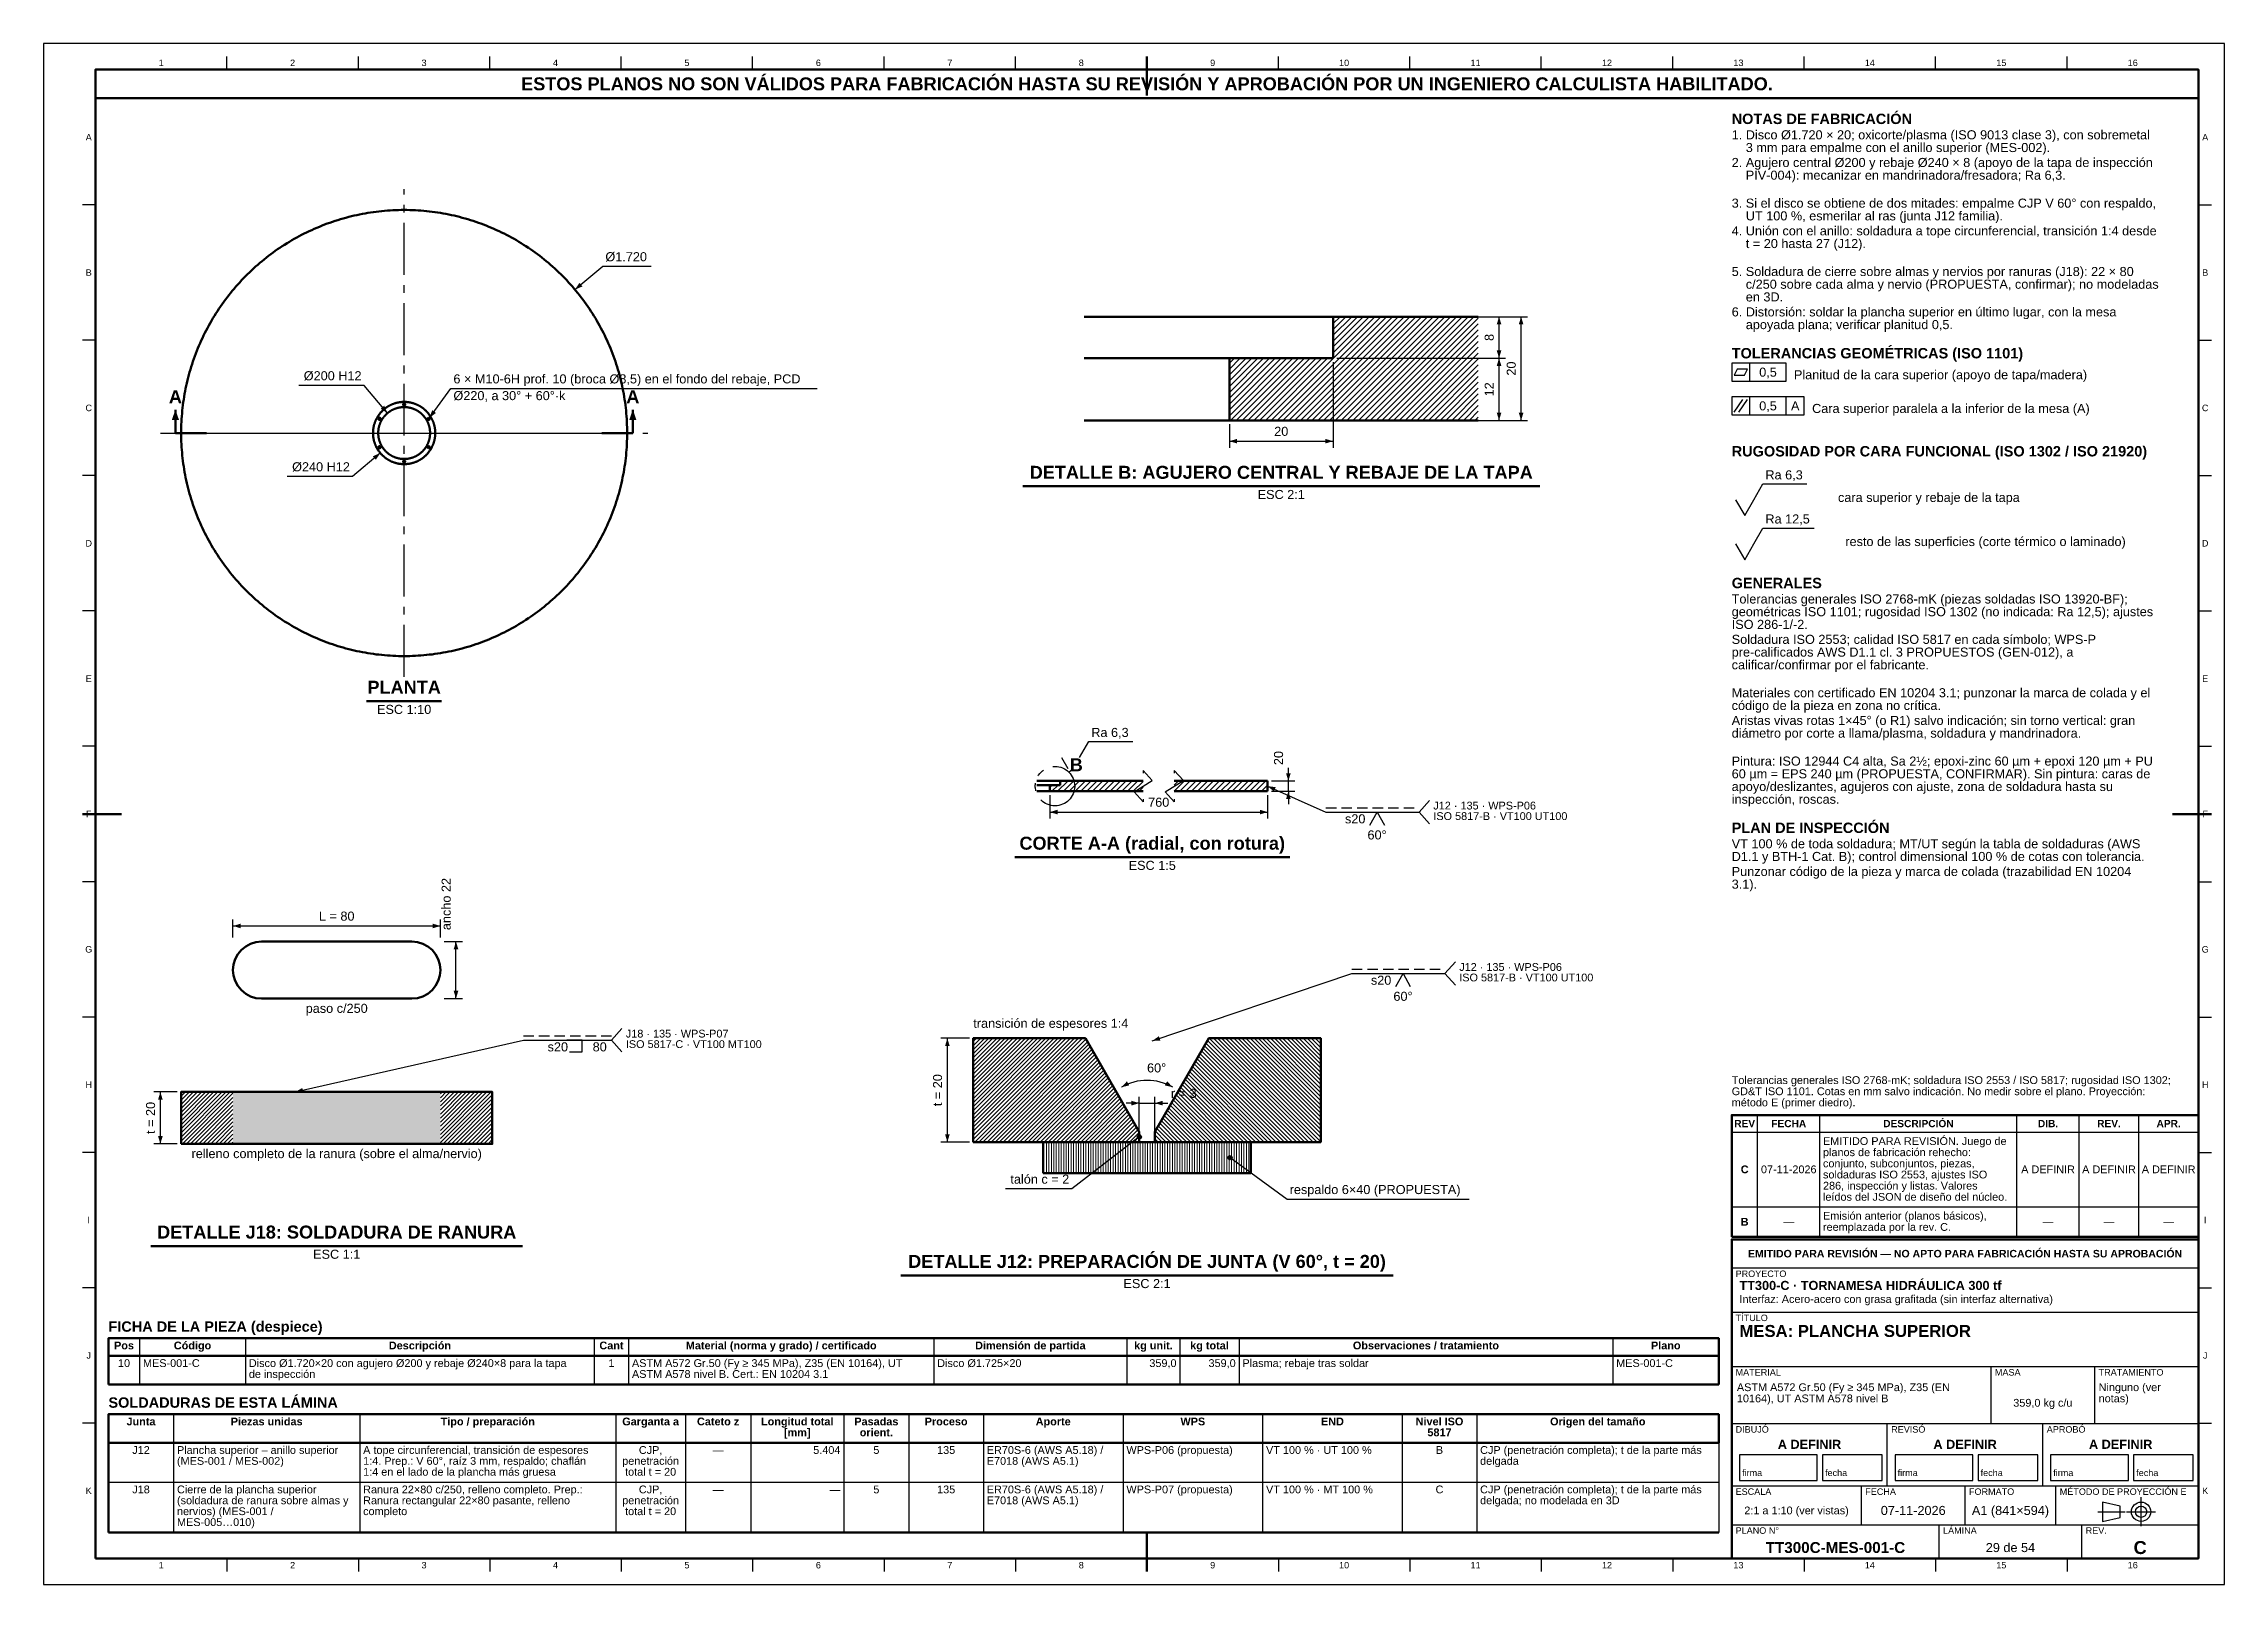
# Model space of a CAD drawing. Header units: millimetres. Extents: x 0 to 841, y 0 to 594.
import ezdxf
from ezdxf.enums import TextEntityAlignment as Align

# ---------------------------------------------------------------- set-up
doc = ezdxf.new("R2010")
doc.units = ezdxf.units.MM
for name, pattern in [('EJE', [31, 20, -4, 3, -4]), ('FANTASMA', [35, 18, -4, 3, -3, 3, -4]), ('OCULTO', [6, 4, -2])]:
    doc.linetypes.add(name, pattern=pattern)
for name, color, linetype, lineweight in [('ACH', 7, 'CONTINUOUS', 13), ('CORTE', 7, 'EJE', 70), ('COTA', 7, 'CONTINUOUS', 25), ('EJE', 7, 'EJE', 25), ('FANT', 7, 'FANTASMA', 25), ('FINA', 7, 'CONTINUOUS', 25), ('MARCO', 7, 'CONTINUOUS', 70), ('OCU', 7, 'OCULTO', 25), ('TXT', 7, 'CONTINUOUS', 25), ('VIS', 7, 'CONTINUOUS', 50)]:
    doc.layers.add(name, color=color, linetype=linetype, lineweight=lineweight)
doc.styles.add('STD', font='LiberationSans-Regular.ttf')
doc.styles.add('STDB', font='LiberationSans-Bold.ttf')

msp = doc.modelspace()

# ---------------------------------------------------------------- texts
at = {"layer": 'TXT'}
for s, height, style, p in [('1', 2.5, 'STD', (45.34, 586.6)), ('2', 2.5, 'STD', (96.03, 586.6)), ('3', 2.5, 'STD', (146.72, 586.6)), ('ESTOS PLANOS NO SON VÁLIDOS PARA FABRICACIÓN HASTA SU REVISIÓN Y APROBACIÓN POR UN INGENIERO CALCULISTA HABILITADO.', 5, 'STDB', (425.5, 578.5)), ('4', 2.5, 'STD', (197.41, 586.6)), ('5', 2.5, 'STD', (248.09, 586.6)), ('6', 2.5, 'STD', (298.78, 586.6)), ('7', 2.5, 'STD', (349.47, 586.6)), ('8', 2.5, 'STD', (400.16, 586.6)), ('9', 2.5, 'STD', (450.84, 586.6)), ('10', 2.5, 'STD', (501.53, 586.6)), ('11', 2.5, 'STD', (552.22, 586.6)), ('12', 2.5, 'STD', (602.91, 586.6)), ('13', 2.5, 'STD', (653.59, 586.6)), ('14', 2.5, 'STD', (704.28, 586.6)), ('15', 2.5, 'STD', (754.97, 586.6)), ('16', 2.5, 'STD', (805.66, 586.6)), ('A', 2.5, 'STD', (17.4, 557.91)), ('A', 2.5, 'STD', (833.6, 557.91)), ('B', 2.5, 'STD', (17.4, 505.73)), ('B', 2.5, 'STD', (833.6, 505.73)), ('0,5', 3.5, 'STD', (665, 467.35)), ('C', 2.5, 'STD', (17.4, 453.55)), ('A', 5, 'STDB', (50.83, 457.88)), ('A', 5, 'STDB', (227.23, 457.88)), ('0,5', 3.5, 'STD', (665, 454.35)), ('A', 3.5, 'STD', (675.5, 454.35)), ('C', 2.5, 'STD', (833.6, 453.55)), ('D', 2.5, 'STD', (17.4, 401.36)), ('D', 2.5, 'STD', (833.6, 401.36)), ('E', 2.5, 'STD', (17.4, 349.18)), ('E', 2.5, 'STD', (833.6, 349.18)), ('B', 5, 'STDB', (398.24, 315.95)), ('F', 2.5, 'STD', (17.4, 297)), ('F', 2.5, 'STD', (833.6, 297)), ('60°', 3.5, 'STD', (514.24, 288.94)), ('G', 2.5, 'STD', (17.4, 244.82)), ('G', 2.5, 'STD', (833.6, 244.82)), ('60°', 3.5, 'STD', (524.24, 226.72)), ('H', 2.5, 'STD', (17.4, 192.64)), ('H', 2.5, 'STD', (833.6, 192.64)), ('REV', 2.8, 'STDB', (656, 177.65)), ('FECHA', 2.8, 'STDB', (673, 177.65)), ('DESCRIPCIÓN', 2.8, 'STDB', (723, 177.65)), ('DIB.', 2.8, 'STDB', (773, 177.65)), ('REV.', 2.8, 'STDB', (796.5, 177.65)), ('APR.', 2.8, 'STDB', (819.5, 177.65)), ('C', 3, 'STDB', (656, 160)), ('07-11-2026', 3, 'STD', (673, 160)), ('A DEFINIR', 3, 'STD', (773, 160)), ('A DEFINIR', 3, 'STD', (796.5, 160)), ('A DEFINIR', 3, 'STD', (819.5, 160)), ('I', 2.5, 'STD', (17.4, 140.45)), ('B', 3, 'STDB', (656, 139.8)), ('—', 3, 'STD', (673, 139.8)), ('—', 3, 'STD', (773, 139.8)), ('—', 3, 'STD', (796.5, 139.8)), ('—', 3, 'STD', (819.5, 139.8)), ('I', 2.5, 'STD', (833.6, 140.45)), ('EMITIDO PARA REVISIÓN — NO APTO PARA FABRICACIÓN HASTA SU APROBACIÓN', 2.9, 'STDB', (741, 127.5)), ('Pos', 3, 'STDB', (31.01, 92.1)), ('Código', 3, 'STDB', (57.43, 92.1)), ('Descripción', 3, 'STDB', (145.12, 92.1)), ('Cant', 3, 'STDB', (218.99, 92.1)), ('Material (norma y grado) / certificado', 3, 'STDB', (284.45, 92.1)), ('Dimensión de partida', 3, 'STDB', (380.54, 92.1)), ('kg unit.', 3, 'STDB', (427.99, 92.1)), ('kg total', 3, 'STDB', (449.61, 92.1)), ('Observaciones / tratamiento', 3, 'STDB', (533.09, 92.1)), ('Plano', 3, 'STDB', (625.58, 92.1)), ('J', 2.5, 'STD', (17.4, 88.27)), ('10', 3, 'STD', (31.01, 85.3)), ('1', 3, 'STD', (218.99, 85.3)), ('J', 2.5, 'STD', (833.6, 88.27)), ('359,0 kg c/u', 3, 'STD', (771, 70)), ('Junta', 3, 'STDB', (37.56, 62.8)), ('Piezas unidas', 3, 'STDB', (86.02, 62.8)), ('Tipo / preparación', 3, 'STDB', (171.28, 62.8)), ('Garganta a', 3, 'STDB', (234.09, 62.8)), ('Cateto z', 3, 'STDB', (260.12, 62.8)), ('Longitud total', 3, 'STDB', (290.63, 62.8)), ('[mm]', 3, 'STDB', (290.63, 58.6)), ('Pasadas', 3, 'STDB', (321.14, 62.8)), ('orient.', 3, 'STDB', (321.14, 58.6)), ('Proceso', 3, 'STDB', (348.06, 62.8)), ('Aporte', 3, 'STDB', (389.34, 62.8)), ('WPS', 3, 'STDB', (443.19, 62.8)), ('END', 3, 'STDB', (497.03, 62.8)), ('Nivel ISO', 3, 'STDB', (538.31, 62.8)), ('5817', 3, 'STDB', (538.31, 58.6)), ('Origen del tamaño', 3, 'STDB', (599.34, 62.8)), ('J12', 3, 'STD', (37.56, 51.8)), ('CJP,', 3, 'STD', (234.09, 51.8)), ('—', 3, 'STD', (260.12, 51.8)), ('5', 3, 'STD', (321.14, 51.8)), ('135', 3, 'STD', (348.06, 51.8)), ('B', 3, 'STD', (538.31, 51.8)), ('A DEFINIR', 3.5, 'STDB', (681, 54)), ('A DEFINIR', 3.5, 'STDB', (741, 54)), ('A DEFINIR', 3.5, 'STDB', (801, 54)), ('penetración', 3, 'STD', (234.09, 47.6)), ('total t = 20', 3, 'STD', (234.09, 43.4)), ('K', 2.5, 'STD', (17.4, 36.09)), ('J18', 3, 'STD', (37.56, 36.6)), ('penetración', 3, 'STD', (234.09, 32.4)), ('CJP,', 3, 'STD', (234.09, 36.6)), ('—', 3, 'STD', (260.12, 36.6)), ('5', 3, 'STD', (321.14, 36.6)), ('135', 3, 'STD', (348.06, 36.6)), ('C', 3, 'STD', (538.31, 36.6)), ('K', 2.5, 'STD', (833.6, 36.09)), ('total t = 20', 3, 'STD', (234.09, 28.2)), ('2:1 a 1:10 (ver vistas)', 3, 'STD', (676, 28.5)), ('07-11-2026', 3.5, 'STD', (721, 28.5)), ('A1 (841×594)', 3.5, 'STD', (758.5, 28.5)), ('1', 2.5, 'STD', (45.34, 7.4)), ('2', 2.5, 'STD', (96.03, 7.4)), ('3', 2.5, 'STD', (146.72, 7.4)), ('4', 2.5, 'STD', (197.41, 7.4)), ('5', 2.5, 'STD', (248.09, 7.4)), ('6', 2.5, 'STD', (298.78, 7.4)), ('7', 2.5, 'STD', (349.47, 7.4)), ('8', 2.5, 'STD', (400.16, 7.4)), ('9', 2.5, 'STD', (450.84, 7.4)), ('10', 2.5, 'STD', (501.53, 7.4)), ('11', 2.5, 'STD', (552.22, 7.4)), ('12', 2.5, 'STD', (602.91, 7.4)), ('13', 2.5, 'STD', (653.59, 7.4)), ('TT300C-MES-001-C', 4.2, 'STDB', (691, 14.2)), ('14', 2.5, 'STD', (704.28, 7.4)), ('29 de 54', 3.5, 'STD', (758.5, 14.2)), ('15', 2.5, 'STD', (754.97, 7.4)), ('16', 2.5, 'STD', (805.66, 7.4)), ('C', 5, 'STDB', (808.5, 14.2))]:
    msp.add_text(s, height=height, dxfattribs=dict(at, style=style)).set_placement(p, align=Align.MIDDLE_CENTER)
for s, height, style, p in [('NOTAS DE FABRICACIÓN', 4, 'STDB', (651, 567)), ('1. Disco Ø1.720 × 20; oxicorte/plasma (ISO 9013 clase 3), con sobremetal', 3.5, 'STD', (651, 560.6)), ('    3 mm para empalme con el anillo superior (MES-002).', 3.5, 'STD', (651, 555.7)), ('2. Agujero central Ø200 y rebaje Ø240 × 8 (apoyo de la tapa de inspección', 3.5, 'STD', (651, 549.93)), ('    PIV-004): mecanizar en mandrinadora/fresadora; Ra 6,3.', 3.5, 'STD', (651, 545.03)), ('3. Si el disco se obtiene de dos mitades: empalme CJP V 60° con respaldo,', 3.5, 'STD', (651, 534.25)), ('4. Unión con el anillo: soldadura a tope circunferencial, transición 1:4 desde', 3.5, 'STD', (651, 523.58)), ('    UT 100 %, esmerilar al ras (junta J12 familia).', 3.5, 'STD', (651, 529.35)), ('    t = 20 hasta 27 (J12).', 3.5, 'STD', (651, 518.68)), ('5. Soldadura de cierre sobre almas y nervios por ranuras (J18): 22 × 80', 3.5, 'STD', (651, 507.9)), ('    c/250 sobre cada alma y nervio (PROPUESTA, confirmar); no modeladas', 3.5, 'STD', (651, 503)), ('    en 3D.', 3.5, 'STD', (651, 498.1)), ('6. Distorsión: soldar la plancha superior en último lugar, con la mesa', 3.5, 'STD', (651, 492.33)), ('    apoyada plana; verificar planitud 0,5.', 3.5, 'STD', (651, 487.43)), ('TOLERANCIAS GEOMÉTRICAS (ISO 1101)', 4, 'STDB', (651, 476.65)), ('Ø220, a 30° + 60°·k', 3.5, 'STD', (158.04, 460.05)), ('RUGOSIDAD POR CARA FUNCIONAL (ISO 1302 / ISO 21920)', 4, 'STDB', (651, 438.85)), ('GENERALES', 4, 'STDB', (651, 388.05)), ('Tolerancias generales ISO 2768-mK (piezas soldadas ISO 13920-BF);', 3.5, 'STD', (651, 381.65)), ('geométricas ISO 1101; rugosidad ISO 1302 (no indicada: Ra 12,5); ajustes', 3.5, 'STD', (651, 376.75)), ('ISO 286-1/-2.', 3.5, 'STD', (651, 371.85)), ('Soldadura ISO 2553; calidad ISO 5817 en cada símbolo; WPS-P', 3.5, 'STD', (651, 366.08)), ('calificar/confirmar por el fabricante.', 3.5, 'STD', (651, 356.28)), ('pre-calificados AWS D1.1 cl. 3 PROPUESTOS (GEN-012), a', 3.5, 'STD', (651, 361.18)), ('Materiales con certificado EN 10204 3.1; punzonar la marca de colada y el', 3.5, 'STD', (651, 345.5)), ('código de la pieza en zona no crítica.', 3.5, 'STD', (651, 340.6)), ('Aristas vivas rotas 1×45° (o R1) salvo indicación; sin torno vertical: gran', 3.5, 'STD', (651, 334.83)), ('diámetro por corte a llama/plasma, soldadura y mandrinadora.', 3.5, 'STD', (651, 329.93)), ('60 µm = EPS 240 µm (PROPUESTA, CONFIRMAR). Sin pintura: caras de', 3.5, 'STD', (651, 314.25)), ('Pintura: ISO 12944 C4 alta, Sa 2½; epoxi-zinc 60 µm + epoxi 120 µm + PU', 3.5, 'STD', (651, 319.15)), ('apoyo/deslizantes, agujeros con ajuste, zona de soldadura hasta su', 3.5, 'STD', (651, 309.35)), ('inspección, roscas.', 3.5, 'STD', (651, 304.45)), ('J12 · 135 · WPS-P06', 3, 'STD', (535.93, 301.74)), ('ISO 5817-B · VT100 UT100', 3, 'STD', (535.93, 297.69)), ('PLAN DE INSPECCIÓN', 4, 'STDB', (651, 293.68)), ('VT 100 % de toda soldadura; MT/UT según la tabla de soldaduras (AWS', 3.5, 'STD', (651, 287.28)), ('D1.1 y BTH-1 Cat. B); control dimensional 100 % de cotas con tolerancia.', 3.5, 'STD', (651, 282.38)), ('3.1).', 3.5, 'STD', (651, 271.7)), ('Punzonar código de la pieza y marca de colada (trazabilidad EN 10204', 3.5, 'STD', (651, 276.6)), ('J12 · 135 · WPS-P06', 3, 'STD', (545.93, 239.52)), ('ISO 5817-B · VT100 UT100', 3, 'STD', (545.93, 235.47)), ('J18 · 135 · WPS-P07', 3, 'STD', (224.53, 213.83)), ('ISO 5817-C · VT100 MT100', 3, 'STD', (224.53, 209.78)), ('planos de fabricación rehecho:', 3, 'STD', (686.2, 168.1)), ('EMITIDO PARA REVISIÓN. Juego de', 3, 'STD', (686.2, 172.4)), ('conjunto, subconjuntos, piezas,', 3, 'STD', (686.2, 163.8)), ('soldaduras ISO 2553, ajustes ISO', 3, 'STD', (686.2, 159.5)), ('286, inspección y listas. Valores', 3, 'STD', (686.2, 155.2)), ('leídos del JSON de diseño del núcleo.', 3, 'STD', (686.2, 150.9)), ('Emisión anterior (planos básicos),', 3, 'STD', (686.2, 143.6)), ('reemplazada por la rev. C.', 3, 'STD', (686.2, 139.3)), ('PROYECTO', 2.5, 'STD', (652.5, 121)), ('TT300-C · TORNAMESA HIDRÁULICA 300 tf', 3.5, 'STDB', (654, 117)), ('Interfaz: Acero-acero con grasa grafitada (sin interfaz alternativa)', 3, 'STD', (654, 111.5)), ('FICHA DE LA PIEZA (despiece)', 4, 'STDB', (25, 101.4)), ('TÍTULO', 2.5, 'STD', (652.5, 104)), ('MESA: PLANCHA SUPERIOR', 4.6, 'STDB', (654, 100)), ('MATERIAL', 2.5, 'STD', (652.5, 83)), ('ASTM A572 Gr.50 (Fy ≥ 345 MPa), Z35 (EN', 3, 'STD', (653, 77.5)), ('MASA', 2.5, 'STD', (752.5, 83)), ('TRATAMIENTO', 2.5, 'STD', (792.5, 83)), ('Ninguno (ver', 3, 'STD', (792.5, 77.5)), ('SOLDADURAS DE ESTA LÁMINA', 4, 'STDB', (25, 72.1)), ('10164), UT ASTM A578 nivel B', 3, 'STD', (653, 73.2)), ('notas)', 3, 'STD', (792.5, 73.2)), ('DIBUJÓ', 2.5, 'STD', (652.5, 61)), ('REVISÓ', 2.5, 'STD', (712.5, 61)), ('APROBÓ', 2.5, 'STD', (772.5, 61)), ('ESCALA', 2.5, 'STD', (652.5, 37)), ('FECHA', 2.5, 'STD', (702.5, 37)), ('FORMATO', 2.5, 'STD', (742.5, 37)), ('MÉTODO DE PROYECCIÓN E', 2.5, 'STD', (777.5, 37)), ('PLANO N°', 2.5, 'STD', (652.5, 22)), ('LÁMINA', 2.5, 'STD', (732.5, 22)), ('REV.', 2.5, 'STD', (787.5, 22))]:
    msp.add_text(s, height=height, dxfattribs=dict(at, style=style)).set_placement(p, align=Align.TOP_LEFT)
at = {"layer": 'TXT', "style": 'STD'}
for s, height, p in [('Ø1.720', 3.5, (216.64, 509.05)), ('6 × M10-6H prof. 10 (broca Ø8,5) en el fondo del rebaje, PCD', 3.5, (158.04, 461.95)), ('Ra 6,3', 3.5, (664, 424.95)), ('Ra 12,5', 3.5, (664, 407.95)), ('Ra 6,3', 3.5, (404.03, 325.64)), ('transición de espesores 1:4', 3.5, (358.53, 213.52)), ('60°', 3.5, (425.53, 196.32)), ('Tolerancias generales ISO 2768-mK; soldadura ISO 2553 / ISO 5817; rugosidad ISO 1302;', 3, (651, 192)), ('GD&T ISO 1101. Cotas en mm salvo indicación. No medir sobre el plano. Proyección:', 3, (651, 187.7)), ('método E (primer diedro).', 3, (651, 183.4)), ('respaldo 6×40 (PROPUESTA)', 3.5, (480.53, 149.42)), ('firma', 2.5, (655, 41)), ('fecha', 2.5, (687, 41)), ('firma', 2.5, (715, 41)), ('fecha', 2.5, (747, 41)), ('firma', 2.5, (775, 41)), ('fecha', 2.5, (807, 41))]:
    msp.add_text(s, height=height, dxfattribs=at).set_placement(p, align=Align.BOTTOM_LEFT)
for s, p in [('8', (560.28, 480.73)), ('20', (568.78, 468.73)), ('12', (560.28, 460.73)), ('20', (479.03, 318.57)), ('ancho 22', (158.03, 262.29)), ('t = 20', (347.53, 190.52)), ('t = 20', (44.03, 179.83))]:
    msp.add_text(s, height=3.5, rotation=90, dxfattribs=at).set_placement(p, align=Align.BOTTOM_CENTER)
for s, p in [('Ø200 H12', (122.61, 463.16)), ('Ø240 H12', (118.12, 428.06)), ('talón c = 2', (395.53, 153.42))]:
    msp.add_text(s, height=3.5, dxfattribs=at).set_placement(p, align=Align.BOTTOM_RIGHT)
for s, height, p in [('Planitud de la cara superior (apoyo de tapa/madera)', 3.5, (675, 466.35)), ('Cara superior paralela a la inferior de la mesa (A)', 3.5, (682, 453.35)), ('cara superior y rebaje de la tapa', 3.5, (691.99, 419.05)), ('resto de las superficies (corte térmico o laminado)', 3.5, (694.82, 402.05)), ('80', 3.5, (211.74, 207.23)), ('MES-001-C', 3, (38.31, 85.3)), ('Disco Ø1.720×20 con agujero Ø200 y rebaje Ø240×8 para la tapa', 3, (79.15, 85.3)), ('ASTM A572 Gr.50 (Fy ≥ 345 MPa), Z35 (EN 10164), UT', 3, (226.89, 85.3)), ('Disco Ø1.725×20', 3, (344.61, 85.3)), ('Plasma; rebaje tras soldar', 3, (462.32, 85.3)), ('MES-001-C', 3, (606.46, 85.3)), ('de inspección', 3, (79.15, 81.1)), ('ASTM A578 nivel B. Cert.: EN 10204 3.1', 3, (226.89, 81.1)), ('Plancha superior – anillo superior', 3, (51.43, 51.8)), ('A tope circunferencial, transición de espesores', 3, (123.22, 51.8)), ('ER70S-6 (AWS A5.18) /', 3, (363.72, 51.8)), ('WPS-P06 (propuesta)', 3, (417.57, 51.8)), ('VT 100 % · UT 100 %', 3, (471.41, 51.8)), ('CJP (penetración completa); t de la parte más', 3, (553.97, 51.8)), ('(MES-001 / MES-002)', 3, (51.43, 47.6)), ('1:4. Prep.: V 60°, raíz 3 mm, respaldo; chaflán', 3, (123.22, 47.6)), ('1:4 en el lado de la plancha más gruesa', 3, (123.22, 43.4)), ('E7018 (AWS A5.1)', 3, (363.72, 47.6)), ('delgada', 3, (553.97, 47.6)), ('Cierre de la plancha superior', 3, (51.43, 36.6)), ('(soldadura de ranura sobre almas y', 3, (51.43, 32.4)), ('Ranura 22×80 c/250, relleno completo. Prep.:', 3, (123.22, 36.6)), ('Ranura rectangular 22×80 pasante, relleno', 3, (123.22, 32.4)), ('ER70S-6 (AWS A5.18) /', 3, (363.72, 36.6)), ('E7018 (AWS A5.1)', 3, (363.72, 32.4)), ('WPS-P07 (propuesta)', 3, (417.57, 36.6)), ('VT 100 % · MT 100 %', 3, (471.41, 36.6)), ('delgada; no modelada en 3D', 3, (553.97, 32.4)), ('CJP (penetración completa); t de la parte más', 3, (553.97, 36.6)), ('nervios) (MES-001 /', 3, (51.43, 28.2)), ('MES-005…010)', 3, (51.43, 24)), ('completo', 3, (123.22, 28.2))]:
    msp.add_text(s, height=height, dxfattribs=at).set_placement(p, align=Align.MIDDLE_LEFT)
at = {"layer": 'TXT'}
for s, height, style, p in [('20', 3.5, 'STD', (477.28, 441.73)), ('DETALLE B: AGUJERO CENTRAL Y REBAJE DE LA TAPA', 5, 'STDB', (477.28, 424.73)), ('PLANTA', 5, 'STDB', (139.03, 341.88)), ('760', 3.5, 'STD', (430.03, 298.74)), ('CORTE A-A (radial, con rotura)', 5, 'STDB', (427.53, 281.74)), ('L = 80', 3.5, 'STD', (113.03, 254.83)), ('r = 3', 3.5, 'STD', (439.7, 186.52)), ('DETALLE J18: SOLDADURA DE RANURA', 5, 'STDB', (113.03, 131.83)), ('DETALLE J12: PREPARACIÓN DE JUNTA (V 60°, t = 20)', 5, 'STDB', (425.53, 120.52))]:
    msp.add_text(s, height=height, dxfattribs=dict(at, style=style)).set_placement(p, align=Align.BOTTOM_CENTER)
at = {"layer": 'TXT', "style": 'STD'}
for s, p in [('ESC 2:1', (477.28, 421.93)), ('ESC 1:10', (139.03, 339.08)), ('ESC 1:5', (427.53, 278.94)), ('paso c/250', (113.03, 223.83)), ('relleno completo de la ranura (sobre el alma/nervio)', (113.03, 167.83)), ('ESC 1:1', (113.03, 129.03)), ('ESC 2:1', (425.53, 117.72))]:
    msp.add_text(s, height=3.5, dxfattribs=at).set_placement(p, align=Align.TOP_CENTER)
for s, height, p in [('s20', 3.5, (509.74, 295.14)), ('s20', 3.5, (519.74, 232.92)), ('s20', 3.5, (202.24, 207.23)), ('359,0', 3, (436.9, 85.3)), ('359,0', 3, (459.72, 85.3)), ('5.404', 3, (307.28, 51.8)), ('—', 3, (307.28, 36.6))]:
    msp.add_text(s, height=height, dxfattribs=at).set_placement(p, align=Align.MIDDLE_RIGHT)

# ---------------------------------------------------------------- hatches: boundary and pattern name
at = {"layer": 'ACH'}
h = msp.add_hatch(dxfattribs=at)
h.set_pattern_fill('ANSI31', scale=0.5)
h.paths.add_polyline_path([(457.28, 448.73), (457.28, 472.73), (497.28, 472.73), (497.28, 488.73), (553.28, 488.73), (553.28, 448.73)])
h = msp.add_hatch(dxfattribs=at)
h.set_pattern_fill('ANSI31', scale=0.5)
h.paths.add_polyline_path([(388.03, 305.74), (388.03, 308.14), (392.03, 308.14), (392.03, 309.74), (424.03, 309.74), (424.03, 305.74)])
h = msp.add_hatch(dxfattribs=at)
h.set_pattern_fill('ANSI31', scale=0.5)
h.paths.add_polyline_path([(436.03, 305.74), (436.03, 309.74), (472.03, 309.74), (472.03, 305.74)])
h = msp.add_hatch(dxfattribs=at)
h.set_pattern_fill('ANSI31', scale=0.35)
h.paths.add_polyline_path([(358.53, 170.52), (422.53, 170.52), (422.53, 174.52), (401.75, 210.52), (358.53, 210.52)])
h = msp.add_hatch(dxfattribs=at)
h.set_pattern_fill('ANSI31', scale=0.35, angle=90)
h.paths.add_polyline_path([(428.53, 170.52), (492.53, 170.52), (492.53, 210.52), (449.32, 210.52), (428.53, 174.52)])
h = msp.add_hatch(dxfattribs=at)
h.set_pattern_fill('ANSI31', scale=0.35)
h.paths.add_polyline_path([(53.03, 169.83), (73.03, 169.83), (73.03, 189.83), (53.03, 189.83)])
h = msp.add_hatch(color=7, dxfattribs=at)
h.dxf.hatch_style = 1
h.paths.add_polyline_path([(73.03, 169.83), (153.03, 169.83), (153.03, 189.83), (73.03, 189.83)])
h = msp.add_hatch(dxfattribs=at)
h.set_pattern_fill('ANSI31', scale=0.35)
h.paths.add_polyline_path([(153.03, 169.83), (173.03, 169.83), (173.03, 189.83), (153.03, 189.83)])
h = msp.add_hatch(dxfattribs=at)
h.set_pattern_fill('ANSI31', scale=0.3, angle=45)
h.paths.add_polyline_path([(385.53, 158.52), (465.53, 158.52), (465.53, 170.52), (385.53, 170.52)])
h = msp.add_hatch(color=7, dxfattribs=at)
h.dxf.hatch_style = 1
h.paths.add_polyline_path([(423.33, 172.52), (423.1, 173.08), (422.53, 173.32), (421.97, 173.08), (421.73, 172.52), (421.97, 171.95), (422.53, 171.72), (423.1, 171.95)])
h = msp.add_hatch(color=7, dxfattribs=at)
h.dxf.hatch_style = 1
h.paths.add_polyline_path([(458.33, 164.52), (458.1, 165.08), (457.53, 165.32), (456.97, 165.08), (456.73, 164.52), (456.97, 163.95), (457.53, 163.72), (458.1, 163.95)])

# ---------------------------------------------------------------- linework, layer by layer
at = {"layer": 'CORTE'}
for p, q in [((50.83, 443.88), (62.83, 443.88)), ((227.23, 443.88), (215.23, 443.88))]:
    msp.add_line(p, q, dxfattribs=at)
at = {"layer": 'COTA'}
for p, q in [((204.91, 499.16), (215.64, 508.15)), ((215.64, 508.15), (234.33, 508.15)), ((498.78, 488.73), (563.78, 488.73)), ((498.78, 488.73), (572.28, 488.73)), ((561.28, 472.73), (561.28, 488.73)), ((569.78, 448.73), (569.78, 488.73)), ((497.28, 471.23), (497.28, 438.23)), ((498.78, 472.73), (563.78, 472.73)), ((498.78, 472.73), (563.78, 472.73)), ((561.28, 448.73), (561.28, 472.73)), ((658, 463.85), (658, 470.85)), ((123.61, 462.26), (98.42, 462.26)), ((132.61, 451.54), (123.61, 462.26)), ((148.81, 449.72), (157.04, 461.05)), ((157.04, 461.05), (298.31, 461.05)), ((651.9, 451.95), (655.3, 456.75)), ((653.7, 451.95), (657.1, 456.75)), ((658, 450.85), (658, 457.85)), ((672, 450.85), (672, 457.85)), ((457.28, 447.23), (457.28, 438.23)), ((458.78, 448.73), (563.78, 448.73)), ((458.78, 448.73), (572.28, 448.73)), ((457.28, 440.73), (497.28, 440.73)), ((129.84, 436.16), (119.12, 427.16)), ((119.12, 427.16), (93.93, 427.16)), ((480.03, 309.74), (480.03, 314.74)), ((388.03, 304.24), (388.03, 295.24)), ((472.03, 307.74), (494.53, 297.74)), ((472.03, 304.24), (472.03, 295.24)), ((473.53, 309.74), (482.53, 309.74)), ((473.53, 305.74), (482.53, 305.74)), ((480.03, 305.74), (480.03, 309.74)), ((480.03, 305.74), (480.03, 300.74)), ((388.03, 297.74), (472.03, 297.74)), ((494.53, 297.74), (530.43, 297.74)), ((530.43, 297.74), (534.43, 302.24)), ((530.43, 297.74), (534.43, 293.24)), ((73.03, 249.33), (73.03, 256.33)), ((73.03, 253.83), (153.03, 253.83)), ((153.03, 249.33), (153.03, 256.33)), ((154.53, 247.83), (161.53, 247.83)), ((159.03, 225.83), (159.03, 247.83)), ((427.53, 209.52), (504.53, 235.52)), ((504.53, 235.52), (540.43, 235.52)), ((540.43, 235.52), (544.43, 240.02)), ((540.43, 235.52), (544.43, 231.02)), ((154.53, 225.83), (161.53, 225.83)), ((219.03, 209.83), (223.03, 214.33)), ((357.03, 210.52), (346.03, 210.52)), ((348.53, 170.52), (348.53, 210.52)), ((97.03, 189.83), (185.03, 209.83)), ((185.03, 209.83), (219.03, 209.83)), ((207.74, 209.83), (201.74, 209.83)), ((201.74, 209.83), (201.74, 209.58)), ((207.74, 205.33), (207.74, 209.83)), ((219.03, 209.83), (223.03, 205.33)), ((51.53, 189.83), (42.53, 189.83)), ((45.03, 169.83), (45.03, 189.83)), ((422.53, 185.52), (417.53, 185.52)), ((422.53, 174.02), (422.53, 188.02)), ((422.53, 185.52), (428.53, 185.52)), ((428.53, 174.02), (428.53, 188.02)), ((428.53, 185.52), (433.53, 185.52)), ((51.53, 169.83), (42.53, 169.83)), ((357.03, 170.52), (346.03, 170.52)), ((422.53, 172.52), (396.53, 152.52)), ((457.53, 164.52), (479.53, 148.52)), ((396.53, 152.52), (370.92, 152.52)), ((479.53, 148.52), (549.73, 148.52))]:
    msp.add_line(p, q, dxfattribs=at)
for points in [[(651, 463.85), (672, 463.85), (672, 470.85), (651, 470.85)], [(651.9, 466.15), (655.9, 466.15), (657.1, 468.55), (653.1, 468.55)], [(651, 450.85), (679, 450.85), (679, 457.85), (651, 457.85)]]:
    msp.add_lwpolyline(points, close=True, dxfattribs=at)
for points in [[(659.5, 418.15), (663, 424.25), (679.99, 424.25)], [(652.5, 418.15), (656, 412.05), (659.5, 418.15)], [(659.5, 401.15), (663, 407.25), (682.82, 407.25)], [(652.5, 401.15), (656, 395.05), (659.5, 401.15)], [(399.53, 318.84), (403.03, 324.94), (420.02, 324.94)], [(392.53, 318.84), (395.01, 314.53)], [(511.44, 292.74), (514.24, 297.74), (517.04, 292.74)], [(521.44, 230.52), (524.24, 235.52), (527.04, 230.52)], [(202.84, 205.33), (207.74, 205.33)]]:
    msp.add_lwpolyline(points, dxfattribs=at)
for centre in [(422.53, 172.52), (457.53, 164.52)]:
    msp.add_circle(centre, 0.8, dxfattribs=at)
msp.add_arc((425.53, 174.52), 19.8, 60, 120, dxfattribs=at)
for points in [[(204.91, 499.16), (207.79, 500.39), (206.63, 501.77)], [(561.28, 488.73), (560.38, 485.73), (562.18, 485.73)], [(569.78, 488.73), (568.88, 485.73), (570.68, 485.73)], [(561.28, 472.73), (562.18, 475.73), (560.38, 475.73)], [(561.28, 472.73), (560.38, 469.73), (562.18, 469.73)], [(132.61, 451.54), (131.37, 454.41), (129.99, 453.26)], [(50.83, 452.88), (49.43, 448.88), (52.23, 448.88)], [(148.81, 449.72), (151.3, 451.62), (149.85, 452.68)], [(227.23, 452.88), (225.83, 448.88), (228.63, 448.88)], [(561.28, 448.73), (562.18, 451.73), (560.38, 451.73)], [(569.78, 448.73), (570.68, 451.73), (568.88, 451.73)], [(457.28, 440.73), (460.28, 439.83), (460.28, 441.63)], [(497.28, 440.73), (494.28, 441.63), (494.28, 439.83)], [(129.84, 436.16), (126.97, 434.92), (128.12, 433.54)], [(480.03, 309.74), (480.93, 312.74), (479.13, 312.74)], [(472.03, 307.74), (474.41, 305.7), (475.14, 307.35)], [(480.03, 305.74), (479.13, 302.74), (480.93, 302.74)], [(388.03, 297.74), (391.03, 296.84), (391.03, 298.64)], [(472.03, 297.74), (469.03, 298.64), (469.03, 296.84)], [(73.03, 253.83), (76.03, 252.93), (76.03, 254.73)], [(153.03, 253.83), (150.03, 254.73), (150.03, 252.93)], [(159.03, 247.83), (158.13, 244.83), (159.93, 244.83)], [(159.03, 225.83), (159.93, 228.83), (158.13, 228.83)], [(348.53, 210.52), (347.63, 207.52), (349.43, 207.52)], [(427.53, 209.52), (430.67, 209.62), (430.09, 211.33)], [(415.63, 191.66), (418.68, 192.38), (417.78, 193.94)], [(435.43, 191.66), (433.29, 193.94), (432.39, 192.38)], [(45.03, 189.83), (44.13, 186.83), (45.93, 186.83)], [(97.03, 189.83), (100.16, 189.61), (99.76, 191.37)], [(422.53, 185.52), (419.53, 186.42), (419.53, 184.62)], [(428.53, 185.52), (431.53, 184.62), (431.53, 186.42)], [(45.03, 169.83), (45.93, 172.83), (44.13, 172.83)], [(348.53, 170.52), (349.43, 173.52), (347.63, 173.52)]]:
    msp.add_solid(points, dxfattribs=at)
at = {"layer": 'EJE'}
for p, q in [((139.03, 349.88), (139.03, 537.88)), ((45.03, 443.88), (233.03, 443.88)), ((62.83, 443.88), (215.23, 443.88)), ((792.14, 28), (802.68, 28)), ((803.3, 28), (814.46, 28)), ((808.88, 22.42), (808.88, 33.58))]:
    msp.add_line(p, q, dxfattribs=at)
at = {"layer": 'FANT'}
msp.add_line((395.41, 313.12), (396.24, 313.95), dxfattribs=at)
msp.add_circle((390.03, 307.74), 7.6, dxfattribs=at)
at = {"layer": 'FINA'}
for p, q in [((70.69, 584), (70.69, 589)), ((121.38, 584), (121.38, 589)), ((172.06, 584), (172.06, 589)), ((222.75, 584), (222.75, 589)), ((273.44, 584), (273.44, 589)), ((324.12, 584), (324.12, 589)), ((374.81, 584), (374.81, 589)), ((425.5, 584), (425.5, 589)), ((476.19, 584), (476.19, 589)), ((526.88, 584), (526.88, 589)), ((577.56, 584), (577.56, 589)), ((628.25, 584), (628.25, 589)), ((678.94, 584), (678.94, 589)), ((729.62, 584), (729.62, 589)), ((780.31, 584), (780.31, 589)), ((20, 531.82), (15, 531.82)), ((831, 531.82), (836, 531.82)), ((20, 479.64), (15, 479.64)), ((831, 479.64), (836, 479.64)), ((20, 427.45), (15, 427.45)), ((831, 427.45), (836, 427.45)), ((20, 375.27), (15, 375.27)), ((831, 375.27), (836, 375.27)), ((20, 323.09), (15, 323.09)), ((831, 323.09), (836, 323.09)), ((20, 270.91), (15, 270.91)), ((831, 270.91), (836, 270.91)), ((20, 218.73), (15, 218.73)), ((831, 218.73), (836, 218.73)), ((661, 134), (661, 180.9)), ((685, 134), (685, 180.9)), ((761, 134), (761, 180.9)), ((785, 134), (785, 180.9)), ((808, 134), (808, 180.9)), ((651, 174.4), (831, 174.4)), ((20, 166.55), (15, 166.55)), ((831, 166.55), (836, 166.55)), ((651, 145.6), (831, 145.6)), ((651, 134), (831, 134)), ((651, 133), (831, 133)), ((651, 122), (831, 122)), ((20, 114.36), (15, 114.36)), ((831, 114.36), (836, 114.36)), ((651, 105), (831, 105)), ((37.01, 94.9), (37.01, 77.1)), ((77.85, 94.9), (77.85, 77.1)), ((212.38, 94.9), (212.38, 77.1)), ((225.59, 94.9), (225.59, 77.1)), ((343.31, 94.9), (343.31, 77.1)), ((417.78, 94.9), (417.78, 77.1)), ((438.2, 94.9), (438.2, 77.1)), ((461.02, 94.9), (461.02, 77.1)), ((605.16, 94.9), (605.16, 77.1)), ((25, 88.1), (646, 88.1)), ((651, 84), (831, 84)), ((751, 62), (751, 84)), ((791, 62), (791, 84)), ((20, 62.18), (15, 62.18)), ((50.13, 65.6), (50.13, 20)), ((121.92, 65.6), (121.92, 20)), ((220.63, 65.6), (220.63, 20)), ((247.55, 65.6), (247.55, 20)), ((272.68, 65.6), (272.68, 20)), ((308.58, 65.6), (308.58, 20)), ((333.71, 65.6), (333.71, 20)), ((362.42, 65.6), (362.42, 20)), ((416.27, 65.6), (416.27, 20)), ((470.11, 65.6), (470.11, 20)), ((523.95, 65.6), (523.95, 20)), ((552.67, 65.6), (552.67, 20)), ((646, 65.6), (646, 20)), ((651, 62), (831, 62)), ((711, 38), (711, 62)), ((771, 38), (771, 62)), ((831, 62.18), (836, 62.18)), ((25, 54.6), (646, 54.6)), ((25, 39.4), (646, 39.4)), ((651, 38), (831, 38)), ((701, 23), (701, 38)), ((741, 23), (741, 38)), ((776, 23), (776, 38)), ((651, 23), (831, 23)), ((731, 10), (731, 23)), ((786, 10), (786, 23)), ((70.69, 10), (70.69, 5)), ((121.38, 10), (121.38, 5)), ((172.06, 10), (172.06, 5)), ((222.75, 10), (222.75, 5)), ((273.44, 10), (273.44, 5)), ((324.12, 10), (324.12, 5)), ((374.81, 10), (374.81, 5)), ((425.5, 10), (425.5, 5)), ((476.19, 10), (476.19, 5)), ((526.88, 10), (526.88, 5)), ((577.56, 10), (577.56, 5)), ((628.25, 10), (628.25, 5)), ((678.94, 10), (678.94, 5)), ((729.62, 10), (729.62, 5)), ((780.31, 10), (780.31, 5))]:
    msp.add_line(p, q, dxfattribs=at)
for points in [[(0, 0), (841, 0), (841, 594), (0, 594)], [(654, 40), (684, 40), (684, 50), (654, 50)], [(686, 40), (709, 40), (709, 50), (686, 50)], [(714, 40), (744, 40), (744, 50), (714, 50)], [(746, 40), (769, 40), (769, 50), (746, 50)], [(774, 40), (804, 40), (804, 50), (774, 50)], [(806, 40), (829, 40), (829, 50), (806, 50)], [(794, 24.28), (800.82, 25.83), (800.82, 30.17), (794, 31.72)]]:
    msp.add_lwpolyline(points, close=True, dxfattribs=at)
for points in [[(424.03, 302.74), (424.03, 301.74), (420.53, 305.54), (427.53, 309.94), (424.03, 313.74), (424.03, 312.74)], [(436.03, 302.74), (436.03, 301.74), (432.53, 305.54), (439.53, 309.94), (436.03, 313.74), (436.03, 312.74)]]:
    msp.add_lwpolyline(points, dxfattribs=at)
for radius in [3.72, 2.17]:
    msp.add_circle((808.88, 28), radius, dxfattribs=at)
at = {"layer": 'MARCO'}
for p, q in [((425.5, 589), (425.5, 574)), ((15, 297), (30, 297)), ((836, 297), (821, 297)), ((425.5, 5), (425.5, 20))]:
    msp.add_line(p, q, dxfattribs=at)
for points in [[(20, 10), (831, 10), (831, 584), (20, 584)], [(20, 573), (831, 573), (831, 584), (20, 584)], [(651, 134), (831, 134), (831, 180.9), (651, 180.9)], [(651, 10), (831, 10), (831, 133), (651, 133)]]:
    msp.add_lwpolyline(points, close=True, dxfattribs=at)
at = {"layer": 'OCU'}
for p, q in [((494.53, 299.34), (530.43, 299.34)), ((504.53, 237.12), (540.43, 237.12)), ((185.03, 211.43), (219.03, 211.43))]:
    msp.add_line(p, q, dxfattribs=at)
at = {"layer": 'VIS'}
for p, q in [((50.83, 443.88), (50.83, 452.88)), ((227.23, 443.88), (227.23, 452.88)), ((377.62, 423.33), (576.95, 423.33)), ((124.57, 340.48), (153.5, 340.48)), ((374.51, 280.34), (480.56, 280.34)), ((41.36, 130.43), (184.71, 130.43)), ((330.63, 119.12), (520.44, 119.12)), ((25, 94.9), (25, 77.1)), ((646, 94.9), (646, 77.1)), ((25, 77.1), (646, 77.1)), ((25, 65.6), (25, 20)), ((25, 20), (646, 20))]:
    msp.add_line(p, q, dxfattribs=at)
for points in [[(225.03, 443.88), (225.03, 444.96), (225.01, 446.04), (224.97, 447.12), (224.93, 448.2), (224.87, 449.28), (224.79, 450.35), (224.7, 451.43), (224.6, 452.51), (224.49, 453.58), (224.36, 454.65), (224.21, 455.73), (224.06, 456.8), (223.89, 457.86), (223.71, 458.93), (223.51, 459.99), (223.3, 461.05), (223.08, 462.11), (222.84, 463.16), (222.6, 464.21), (222.33, 465.26), (222.06, 466.31), (221.77, 467.35), (221.47, 468.39), (221.15, 469.42), (220.83, 470.45), (220.49, 471.48), (220.13, 472.5), (219.77, 473.52), (219.39, 474.53), (219, 475.53), (218.59, 476.54), (218.17, 477.53), (217.75, 478.53), (217.3, 479.51), (216.85, 480.49), (216.38, 481.47), (215.91, 482.44), (215.41, 483.4), (214.91, 484.36), (214.4, 485.31), (213.87, 486.25), (213.33, 487.19), (212.78, 488.12), (212.22, 489.04), (211.65, 489.96), (211.06, 490.87), (210.47, 491.77), (209.86, 492.66), (209.24, 493.55), (208.61, 494.43), (207.97, 495.3), (207.32, 496.16), (206.66, 497.01), (205.98, 497.86), (205.3, 498.69), (204.6, 499.52), (203.9, 500.34), (203.19, 501.15), (202.46, 501.95), (201.73, 502.75), (200.98, 503.53), (200.23, 504.3), (199.46, 505.07), (198.69, 505.82), (197.91, 506.57), (197.11, 507.3), (196.31, 508.03), (195.5, 508.74), (194.68, 509.45), (193.85, 510.14), (193.02, 510.82), (192.17, 511.5), (191.32, 512.16), (190.45, 512.81), (189.58, 513.45), (188.71, 514.08), (187.82, 514.7), (186.93, 515.31), (186.02, 515.9), (185.12, 516.49), (184.2, 517.06), (183.28, 517.62), (182.35, 518.17), (181.41, 518.71), (180.47, 519.24), (179.52, 519.75), (178.56, 520.26), (177.6, 520.75), (176.63, 521.22), (175.65, 521.69), (174.67, 522.14), (173.68, 522.59), (172.69, 523.02), (171.7, 523.43), (170.69, 523.84), (169.69, 524.23), (168.67, 524.61), (167.66, 524.97), (166.64, 525.33), (165.61, 525.67), (164.58, 525.99), (163.55, 526.31), (162.51, 526.61), (161.47, 526.9), (160.42, 527.17), (159.37, 527.44), (158.32, 527.69), (157.27, 527.92), (156.21, 528.14), (155.15, 528.35), (154.09, 528.55), (153.02, 528.73), (151.95, 528.9), (150.88, 529.06), (149.81, 529.2), (148.74, 529.33), (147.67, 529.44), (146.59, 529.54), (145.51, 529.63), (144.43, 529.71), (143.36, 529.77), (142.28, 529.81), (141.2, 529.85), (140.12, 529.87), (139.03, 529.88), (137.95, 529.87), (136.87, 529.85), (135.79, 529.81), (134.71, 529.77), (133.63, 529.71), (132.56, 529.63), (131.48, 529.54), (130.4, 529.44), (129.33, 529.33), (128.26, 529.2), (127.18, 529.06), (126.12, 528.9), (125.05, 528.73), (123.98, 528.55), (122.92, 528.35), (121.86, 528.14), (120.8, 527.92), (119.75, 527.69), (118.7, 527.44), (117.65, 527.17), (116.6, 526.9), (115.56, 526.61), (114.52, 526.31), (113.49, 525.99), (112.46, 525.67), (111.43, 525.33), (110.41, 524.97), (109.4, 524.61), (108.38, 524.23), (107.38, 523.84), (106.37, 523.43), (105.38, 523.02), (104.38, 522.59), (103.4, 522.14), (102.42, 521.69), (101.44, 521.22), (100.47, 520.75), (99.51, 520.26), (98.55, 519.75), (97.6, 519.24), (96.66, 518.71), (95.72, 518.17), (94.79, 517.62), (93.87, 517.06), (92.95, 516.49), (92.04, 515.9), (91.14, 515.31), (90.25, 514.7), (89.36, 514.08), (88.49, 513.45), (87.61, 512.81), (86.75, 512.16), (85.9, 511.5), (85.05, 510.82), (84.22, 510.14), (83.39, 509.45), (82.57, 508.74), (81.76, 508.03), (80.96, 507.3), (80.16, 506.57), (79.38, 505.82), (78.61, 505.07), (77.84, 504.3), (77.09, 503.53), (76.34, 502.75), (75.61, 501.95), (74.88, 501.15), (74.17, 500.34), (73.46, 499.52), (72.77, 498.69), (72.09, 497.86), (71.41, 497.01), (70.75, 496.16), (70.1, 495.3), (69.46, 494.43), (68.83, 493.55), (68.21, 492.66), (67.6, 491.77), (67.01, 490.87), (66.42, 489.96), (65.85, 489.04), (65.29, 488.12), (64.74, 487.19), (64.2, 486.25), (63.67, 485.31), (63.16, 484.36), (62.66, 483.4), (62.16, 482.44), (61.69, 481.47), (61.22, 480.49), (60.77, 479.51), (60.32, 478.53), (59.89, 477.53), (59.48, 476.54), (59.07, 475.53), (58.68, 474.53), (58.3, 473.52), (57.94, 472.5), (57.58, 471.48), (57.24, 470.45), (56.92, 469.42), (56.6, 468.39), (56.3, 467.35), (56.01, 466.31), (55.74, 465.26), (55.47, 464.21), (55.23, 463.16), (54.99, 462.11), (54.77, 461.05), (54.56, 459.99), (54.36, 458.93), (54.18, 457.86), (54.01, 456.8), (53.86, 455.73), (53.71, 454.65), (53.58, 453.58), (53.47, 452.51), (53.37, 451.43), (53.28, 450.35), (53.2, 449.28), (53.14, 448.2), (53.1, 447.12), (53.06, 446.04), (53.04, 444.96), (53.03, 443.88), (53.04, 442.8), (53.06, 441.71), (53.1, 440.63), (53.14, 439.55), (53.2, 438.48), (53.28, 437.4), (53.37, 436.32), (53.47, 435.24), (53.58, 434.17), (53.71, 433.1), (53.86, 432.03), (54.01, 430.96), (54.18, 429.89), (54.36, 428.82), (54.56, 427.76), (54.77, 426.7), (54.99, 425.64), (55.23, 424.59), (55.47, 423.54), (55.74, 422.49), (56.01, 421.44), (56.3, 420.4), (56.6, 419.36), (56.92, 418.33), (57.24, 417.3), (57.58, 416.27), (57.94, 415.25), (58.3, 414.24), (58.68, 413.22), (59.07, 412.22), (59.48, 411.21), (59.89, 410.22), (60.32, 409.23), (60.77, 408.24), (61.22, 407.26), (61.69, 406.28), (62.16, 405.31), (62.66, 404.35), (63.16, 403.4), (63.67, 402.45), (64.2, 401.5), (64.74, 400.56), (65.29, 399.63), (65.85, 398.71), (66.42, 397.79), (67.01, 396.89), (67.6, 395.98), (68.21, 395.09), (68.83, 394.2), (69.46, 393.33), (70.1, 392.46), (70.75, 391.59), (71.41, 390.74), (72.09, 389.89), (72.77, 389.06), (73.46, 388.23), (74.17, 387.41), (74.88, 386.6), (75.61, 385.8), (76.34, 385), (77.09, 384.22), (77.84, 383.45), (78.61, 382.68), (79.38, 381.93), (80.16, 381.18), (80.96, 380.45), (81.76, 379.72), (82.57, 379.01), (83.39, 378.31), (84.22, 377.61), (85.05, 376.93), (85.9, 376.26), (86.75, 375.59), (87.61, 374.94), (88.49, 374.3), (89.36, 373.67), (90.25, 373.05), (91.14, 372.44), (92.04, 371.85), (92.95, 371.26), (93.87, 370.69), (94.79, 370.13), (95.72, 369.58), (96.66, 369.04), (97.6, 368.51), (98.55, 368), (99.51, 367.5), (100.47, 367.01), (101.44, 366.53), (102.42, 366.06), (103.4, 365.61), (104.38, 365.17), (105.38, 364.74), (106.37, 364.32), (107.38, 363.92), (108.38, 363.52), (109.4, 363.14), (110.41, 362.78), (111.43, 362.43), (112.46, 362.09), (113.49, 361.76), (114.52, 361.44), (115.56, 361.14), (116.6, 360.85), (117.65, 360.58), (118.7, 360.32), (119.75, 360.07), (120.8, 359.83), (121.86, 359.61), (122.92, 359.4), (123.98, 359.2), (125.05, 359.02), (126.12, 358.85), (127.18, 358.7), (128.26, 358.55), (129.33, 358.43), (130.4, 358.31), (131.48, 358.21), (132.56, 358.12), (133.63, 358.05), (134.71, 357.98), (135.79, 357.94), (136.87, 357.9), (137.95, 357.88), (139.03, 357.88), (140.12, 357.88), (141.2, 357.9), (142.28, 357.94), (143.36, 357.98), (144.43, 358.05), (145.51, 358.12), (146.59, 358.21), (147.67, 358.31), (148.74, 358.43), (149.81, 358.55), (150.88, 358.7), (151.95, 358.85), (153.02, 359.02), (154.09, 359.2), (155.15, 359.4), (156.21, 359.61), (157.27, 359.83), (158.32, 360.07), (159.37, 360.32), (160.42, 360.58), (161.47, 360.85), (162.51, 361.14), (163.55, 361.44), (164.58, 361.76), (165.61, 362.09), (166.64, 362.43), (167.66, 362.78), (168.67, 363.14), (169.69, 363.52), (170.69, 363.92), (171.7, 364.32), (172.69, 364.74), (173.68, 365.17), (174.67, 365.61), (175.65, 366.06), (176.63, 366.53), (177.6, 367.01), (178.56, 367.5), (179.52, 368), (180.47, 368.51), (181.41, 369.04), (182.35, 369.58), (183.28, 370.13), (184.2, 370.69), (185.12, 371.26), (186.02, 371.85), (186.93, 372.44), (187.82, 373.05), (188.71, 373.67), (189.58, 374.3), (190.45, 374.94), (191.32, 375.59), (192.17, 376.26), (193.02, 376.93), (193.85, 377.61), (194.68, 378.31), (195.5, 379.01), (196.31, 379.72), (197.11, 380.45), (197.91, 381.18), (198.69, 381.93), (199.46, 382.68), (200.23, 383.45), (200.98, 384.22), (201.73, 385), (202.46, 385.8), (203.19, 386.6), (203.9, 387.41), (204.6, 388.23), (205.3, 389.06), (205.98, 389.89), (206.66, 390.74), (207.32, 391.59), (207.97, 392.46), (208.61, 393.33), (209.24, 394.2), (209.86, 395.09), (210.47, 395.98), (211.06, 396.89), (211.65, 397.79), (212.22, 398.71), (212.78, 399.63), (213.33, 400.56), (213.87, 401.5), (214.4, 402.45), (214.91, 403.4), (215.41, 404.35), (215.91, 405.31), (216.38, 406.28), (216.85, 407.26), (217.3, 408.24), (217.75, 409.23), (218.17, 410.22), (218.59, 411.21), (219, 412.22), (219.39, 413.22), (219.77, 414.24), (220.13, 415.25), (220.49, 416.27), (220.83, 417.3), (221.15, 418.33), (221.47, 419.36), (221.77, 420.4), (222.06, 421.44), (222.33, 422.49), (222.6, 423.54), (222.84, 424.59), (223.08, 425.64), (223.3, 426.7), (223.51, 427.76), (223.71, 428.82), (223.89, 429.89), (224.06, 430.96), (224.21, 432.03), (224.36, 433.1), (224.49, 434.17), (224.6, 435.24), (224.7, 436.32), (224.79, 437.4), (224.87, 438.48), (224.93, 439.55), (224.97, 440.63), (225.01, 441.71), (225.03, 442.8), (225.03, 443.88)], [(401.28, 488.73), (402.48, 488.73), (403.68, 488.73), (404.88, 488.73), (406.08, 488.73), (407.28, 488.73), (408.48, 488.73), (409.68, 488.73), (410.88, 488.73), (412.08, 488.73), (413.28, 488.73), (414.48, 488.73), (415.68, 488.73), (416.88, 488.73), (418.08, 488.73), (419.28, 488.73), (420.48, 488.73), (421.68, 488.73), (422.88, 488.73), (424.08, 488.73), (425.28, 488.73), (426.48, 488.73), (427.68, 488.73), (428.88, 488.73), (430.08, 488.73), (431.28, 488.73), (432.48, 488.73), (433.68, 488.73), (434.88, 488.73), (436.08, 488.73), (437.28, 488.73), (438.48, 488.73), (439.68, 488.73), (440.88, 488.73), (442.08, 488.73), (443.28, 488.73), (444.48, 488.73), (445.68, 488.73), (446.88, 488.73), (448.08, 488.73), (449.28, 488.73), (450.48, 488.73), (451.68, 488.73), (452.88, 488.73), (454.08, 488.73), (455.28, 488.73), (456.48, 488.73), (457.68, 488.73), (458.88, 488.73), (460.08, 488.73), (461.28, 488.73), (462.48, 488.73), (463.68, 488.73), (464.88, 488.73), (466.08, 488.73), (467.28, 488.73), (468.48, 488.73), (469.68, 488.73), (470.88, 488.73), (472.08, 488.73), (473.28, 488.73), (474.48, 488.73), (475.68, 488.73), (476.88, 488.73), (478.08, 488.73), (479.28, 488.73), (480.48, 488.73), (481.68, 488.73), (482.88, 488.73), (484.08, 488.73), (485.28, 488.73), (486.48, 488.73), (487.68, 488.73), (488.88, 488.73), (490.08, 488.73), (491.28, 488.73), (492.48, 488.73), (493.68, 488.73), (494.88, 488.73), (496.08, 488.73), (497.28, 488.73)], [(553.28, 488.73), (497.28, 488.73)], [(497.28, 472.73), (497.28, 488.73)], [(401.28, 472.73), (402.03, 472.73), (403.23, 472.73), (404.43, 472.73), (405.63, 472.73), (406.83, 472.73), (408.04, 472.73), (409.24, 472.73), (410.44, 472.73), (411.64, 472.73), (412.84, 472.73), (414.04, 472.73), (415.24, 472.73), (416.44, 472.73), (417.65, 472.73), (418.85, 472.73), (420.05, 472.73), (421.25, 472.73), (422.45, 472.73), (423.65, 472.73), (424.85, 472.73), (426.05, 472.73), (427.25, 472.73), (428.46, 472.73), (429.66, 472.73), (430.86, 472.73), (432.06, 472.73), (433.26, 472.73), (434.46, 472.73), (435.66, 472.73), (436.86, 472.73), (438.07, 472.73), (439.27, 472.73), (440.47, 472.73), (441.67, 472.73), (442.87, 472.73), (444.07, 472.73), (445.27, 472.73), (446.47, 472.73), (447.68, 472.73), (448.88, 472.73), (450.08, 472.73), (451.28, 472.73), (452.48, 472.73), (453.68, 472.73), (454.88, 472.73), (456.08, 472.73), (457.28, 472.73)], [(497.28, 472.73), (457.28, 472.73)], [(457.28, 448.73), (457.28, 472.73)], [(151.03, 443.88), (151.03, 443.73), (151.03, 443.57), (151.03, 443.42), (151.02, 443.27), (151.01, 443.12), (151, 442.97), (150.99, 442.82), (150.97, 442.67), (150.96, 442.52), (150.94, 442.37), (150.92, 442.22), (150.9, 442.07), (150.87, 441.92), (150.85, 441.78), (150.82, 441.63), (150.79, 441.48), (150.76, 441.33), (150.73, 441.18), (150.69, 441.04), (150.66, 440.89), (150.62, 440.75), (150.58, 440.6), (150.54, 440.46), (150.49, 440.31), (150.45, 440.17), (150.4, 440.02), (150.35, 439.88), (150.3, 439.74), (150.25, 439.6), (150.19, 439.46), (150.14, 439.32), (150.08, 439.18), (150.02, 439.04), (149.96, 438.9), (149.89, 438.77), (149.83, 438.63), (149.76, 438.5), (149.69, 438.36), (149.62, 438.23), (149.55, 438.09), (149.48, 437.96), (149.4, 437.83), (149.33, 437.7), (149.25, 437.57), (149.17, 437.45), (149.09, 437.32), (149, 437.19), (148.92, 437.07), (148.83, 436.95), (148.74, 436.82), (148.65, 436.7), (148.56, 436.58), (148.47, 436.46), (148.38, 436.34), (148.28, 436.23), (148.18, 436.11), (148.09, 436), (147.99, 435.88), (147.88, 435.77), (147.78, 435.66), (147.68, 435.55), (147.57, 435.44), (147.47, 435.34), (147.36, 435.23), (147.25, 435.13), (147.14, 435.03), (147.03, 434.92), (146.91, 434.82), (146.8, 434.73), (146.68, 434.63), (146.57, 434.53), (146.45, 434.44), (146.33, 434.35), (146.21, 434.26), (146.09, 434.17), (145.97, 434.08), (145.84, 433.99), (145.72, 433.91), (145.59, 433.83), (145.46, 433.74), (145.34, 433.66), (145.21, 433.59), (145.08, 433.51), (144.95, 433.43), (144.82, 433.36), (144.68, 433.29), (144.55, 433.22), (144.42, 433.15), (144.28, 433.08), (144.14, 433.02), (144.01, 432.95), (143.87, 432.89), (143.73, 432.83), (143.59, 432.77), (143.45, 432.72), (143.31, 432.66), (143.17, 432.61), (143.03, 432.56), (142.89, 432.51), (142.74, 432.46), (142.6, 432.42), (142.45, 432.37), (142.31, 432.33), (142.16, 432.29), (142.02, 432.25), (141.87, 432.22), (141.73, 432.18), (141.58, 432.15), (141.43, 432.12), (141.28, 432.09), (141.14, 432.06), (140.99, 432.04), (140.84, 432.01), (140.69, 431.99), (140.54, 431.97), (140.39, 431.95), (140.24, 431.94), (140.09, 431.92), (139.94, 431.91), (139.79, 431.9), (139.64, 431.89), (139.49, 431.88), (139.34, 431.88), (139.19, 431.88), (139.03, 431.88), (138.88, 431.88), (138.73, 431.88), (138.58, 431.88), (138.43, 431.89), (138.28, 431.9), (138.13, 431.91), (137.98, 431.92), (137.83, 431.94), (137.68, 431.95), (137.53, 431.97), (137.38, 431.99), (137.23, 432.01), (137.08, 432.04), (136.93, 432.06), (136.79, 432.09), (136.64, 432.12), (136.49, 432.15), (136.34, 432.18), (136.2, 432.22), (136.05, 432.25), (135.9, 432.29), (135.76, 432.33), (135.61, 432.37), (135.47, 432.42), (135.33, 432.46), (135.18, 432.51), (135.04, 432.56), (134.9, 432.61), (134.76, 432.66), (134.62, 432.72), (134.48, 432.77), (134.34, 432.83), (134.2, 432.89), (134.06, 432.95), (133.93, 433.02), (133.79, 433.08), (133.65, 433.15), (133.52, 433.22), (133.39, 433.29), (133.25, 433.36), (133.12, 433.43), (132.99, 433.51), (132.86, 433.59), (132.73, 433.66), (132.6, 433.74), (132.48, 433.83), (132.35, 433.91), (132.23, 433.99), (132.1, 434.08), (131.98, 434.17), (131.86, 434.26), (131.74, 434.35), (131.62, 434.44), (131.5, 434.53), (131.39, 434.63), (131.27, 434.73), (131.16, 434.82), (131.04, 434.92), (130.93, 435.03), (130.82, 435.13), (130.71, 435.23), (130.6, 435.34), (130.5, 435.44), (130.39, 435.55), (130.29, 435.66), (130.18, 435.77), (130.08, 435.88), (129.98, 436), (129.89, 436.11), (129.79, 436.23), (129.69, 436.34), (129.6, 436.46), (129.51, 436.58), (129.42, 436.7), (129.33, 436.82), (129.24, 436.95), (129.15, 437.07), (129.07, 437.19), (128.98, 437.32), (128.9, 437.45), (128.82, 437.57), (128.74, 437.7), (128.67, 437.83), (128.59, 437.96), (128.52, 438.09), (128.45, 438.23), (128.38, 438.36), (128.31, 438.5), (128.24, 438.63), (128.18, 438.77), (128.11, 438.9), (128.05, 439.04), (127.99, 439.18), (127.93, 439.32), (127.88, 439.46), (127.82, 439.6), (127.77, 439.74), (127.72, 439.88), (127.67, 440.02), (127.62, 440.17), (127.58, 440.31), (127.53, 440.46), (127.49, 440.6), (127.45, 440.75), (127.41, 440.89), (127.38, 441.04), (127.34, 441.18), (127.31, 441.33), (127.28, 441.48), (127.25, 441.63), (127.22, 441.78), (127.19, 441.92), (127.17, 442.07), (127.15, 442.22), (127.13, 442.37), (127.11, 442.52), (127.1, 442.67), (127.08, 442.82), (127.07, 442.97), (127.06, 443.12), (127.05, 443.27), (127.04, 443.42), (127.04, 443.57), (127.04, 443.73), (127.03, 443.88), (127.04, 444.03), (127.04, 444.18), (127.04, 444.33), (127.05, 444.48), (127.06, 444.63), (127.07, 444.78), (127.08, 444.93), (127.1, 445.08), (127.11, 445.23), (127.13, 445.38), (127.15, 445.53), (127.17, 445.68), (127.19, 445.83), (127.22, 445.98), (127.25, 446.12), (127.28, 446.27), (127.31, 446.42), (127.34, 446.57), (127.38, 446.71), (127.41, 446.86), (127.45, 447.01), (127.49, 447.15), (127.53, 447.3), (127.58, 447.44), (127.62, 447.58), (127.67, 447.73), (127.72, 447.87), (127.77, 448.01), (127.82, 448.15), (127.88, 448.29), (127.93, 448.43), (127.99, 448.57), (128.05, 448.71), (128.11, 448.85), (128.18, 448.99), (128.24, 449.12), (128.31, 449.26), (128.38, 449.39), (128.45, 449.52), (128.52, 449.66), (128.59, 449.79), (128.67, 449.92), (128.74, 450.05), (128.82, 450.18), (128.9, 450.31), (128.98, 450.43), (129.07, 450.56), (129.15, 450.68), (129.24, 450.81), (129.33, 450.93), (129.42, 451.05), (129.51, 451.17), (129.6, 451.29), (129.69, 451.41), (129.79, 451.52), (129.89, 451.64), (129.98, 451.75), (130.08, 451.87), (130.18, 451.98), (130.29, 452.09), (130.39, 452.2), (130.5, 452.31), (130.6, 452.41), (130.71, 452.52), (130.82, 452.62), (130.93, 452.73), (131.04, 452.83), (131.16, 452.93), (131.27, 453.03), (131.39, 453.12), (131.5, 453.22), (131.62, 453.31), (131.74, 453.4), (131.86, 453.49), (131.98, 453.58), (132.1, 453.67), (132.23, 453.76), (132.35, 453.84), (132.48, 453.93), (132.6, 454.01), (132.73, 454.09), (132.86, 454.17), (132.99, 454.24), (133.12, 454.32), (133.25, 454.39), (133.39, 454.46), (133.52, 454.53), (133.65, 454.6), (133.79, 454.67), (133.93, 454.73), (134.06, 454.8), (134.2, 454.86), (134.34, 454.92), (134.48, 454.98), (134.62, 455.03), (134.76, 455.09), (134.9, 455.14), (135.04, 455.19), (135.18, 455.24), (135.33, 455.29), (135.47, 455.33), (135.61, 455.38), (135.76, 455.42), (135.9, 455.46), (136.05, 455.5), (136.2, 455.54), (136.34, 455.57), (136.49, 455.6), (136.64, 455.63), (136.79, 455.66), (136.93, 455.69), (137.08, 455.72), (137.23, 455.74), (137.38, 455.76), (137.53, 455.78), (137.68, 455.8), (137.83, 455.82), (137.98, 455.83), (138.13, 455.84), (138.28, 455.85), (138.43, 455.86), (138.58, 455.87), (138.73, 455.87), (138.88, 455.87), (139.03, 455.88), (139.19, 455.87), (139.34, 455.87), (139.49, 455.87), (139.64, 455.86), (139.79, 455.85), (139.94, 455.84), (140.09, 455.83), (140.24, 455.82), (140.39, 455.8), (140.54, 455.78), (140.69, 455.76), (140.84, 455.74), (140.99, 455.72), (141.14, 455.69), (141.28, 455.66), (141.43, 455.63), (141.58, 455.6), (141.73, 455.57), (141.87, 455.54), (142.02, 455.5), (142.16, 455.46), (142.31, 455.42), (142.45, 455.38), (142.6, 455.33), (142.74, 455.29), (142.89, 455.24), (143.03, 455.19), (143.17, 455.14), (143.31, 455.09), (143.45, 455.03), (143.59, 454.98), (143.73, 454.92), (143.87, 454.86), (144.01, 454.8), (144.14, 454.73), (144.28, 454.67), (144.42, 454.6), (144.55, 454.53), (144.68, 454.46), (144.82, 454.39), (144.95, 454.32), (145.08, 454.24), (145.21, 454.17), (145.34, 454.09), (145.46, 454.01), (145.59, 453.93), (145.72, 453.84), (145.84, 453.76), (145.97, 453.67), (146.09, 453.58), (146.21, 453.49), (146.33, 453.4), (146.45, 453.31), (146.57, 453.22), (146.68, 453.12), (146.8, 453.03), (146.91, 452.93), (147.03, 452.83), (147.14, 452.73), (147.25, 452.62), (147.36, 452.52), (147.47, 452.41), (147.57, 452.31), (147.68, 452.2), (147.78, 452.09), (147.88, 451.98), (147.99, 451.87), (148.09, 451.75), (148.18, 451.64), (148.28, 451.52), (148.38, 451.41), (148.47, 451.29), (148.56, 451.17), (148.65, 451.05), (148.74, 450.93), (148.83, 450.81), (148.92, 450.68), (149, 450.56), (149.09, 450.43), (149.17, 450.31), (149.25, 450.18), (149.33, 450.05), (149.4, 449.92), (149.48, 449.79), (149.55, 449.66), (149.62, 449.52), (149.69, 449.39), (149.76, 449.26), (149.83, 449.12), (149.89, 448.99), (149.96, 448.85), (150.02, 448.71), (150.08, 448.57), (150.14, 448.43), (150.19, 448.29), (150.25, 448.15), (150.3, 448.01), (150.35, 447.87), (150.4, 447.73), (150.45, 447.58), (150.49, 447.44), (150.54, 447.3), (150.58, 447.15), (150.62, 447.01), (150.66, 446.86), (150.69, 446.71), (150.73, 446.57), (150.76, 446.42), (150.79, 446.27), (150.82, 446.12), (150.85, 445.98), (150.87, 445.83), (150.9, 445.68), (150.92, 445.53), (150.94, 445.38), (150.96, 445.23), (150.97, 445.08), (150.99, 444.93), (151, 444.78), (151.01, 444.63), (151.02, 444.48), (151.03, 444.33), (151.03, 444.18), (151.03, 444.03), (151.03, 443.88)], [(139.46, 454.88), (139.44, 454.76), (139.39, 454.65), (139.31, 454.55), (139.21, 454.49), (139.1, 454.46), (138.97, 454.46), (138.86, 454.49), (138.76, 454.55), (138.68, 454.65), (138.63, 454.76), (138.61, 454.88), (138.63, 455), (138.68, 455.11), (138.76, 455.2), (138.86, 455.26), (138.97, 455.3), (139.1, 455.3), (139.21, 455.26), (139.31, 455.2), (139.39, 455.11), (139.44, 455), (139.46, 454.88)], [(149.03, 443.88), (149.03, 443.75), (149.03, 443.62), (149.03, 443.5), (149.02, 443.37), (149.02, 443.25), (149.01, 443.12), (149, 443), (148.98, 442.87), (148.97, 442.75), (148.96, 442.62), (148.94, 442.5), (148.92, 442.37), (148.9, 442.25), (148.88, 442.13), (148.86, 442), (148.83, 441.88), (148.81, 441.76), (148.78, 441.63), (148.75, 441.51), (148.72, 441.39), (148.69, 441.27), (148.66, 441.15), (148.62, 441.03), (148.58, 440.91), (148.55, 440.79), (148.51, 440.67), (148.46, 440.55), (148.42, 440.43), (148.38, 440.31), (148.33, 440.19), (148.29, 440.08), (148.24, 439.96), (148.19, 439.85), (148.14, 439.73), (148.08, 439.62), (148.03, 439.5), (147.97, 439.39), (147.92, 439.28), (147.86, 439.17), (147.8, 439.06), (147.74, 438.95), (147.67, 438.84), (147.61, 438.73), (147.54, 438.62), (147.48, 438.52), (147.41, 438.41), (147.34, 438.31), (147.27, 438.2), (147.2, 438.1), (147.12, 438), (147.05, 437.9), (146.97, 437.8), (146.9, 437.7), (146.82, 437.6), (146.74, 437.5), (146.66, 437.41), (146.58, 437.31), (146.49, 437.22), (146.41, 437.12), (146.32, 437.03), (146.24, 436.94), (146.15, 436.85), (146.06, 436.76), (145.97, 436.67), (145.88, 436.59), (145.79, 436.5), (145.69, 436.42), (145.6, 436.33), (145.51, 436.25), (145.41, 436.17), (145.31, 436.09), (145.21, 436.01), (145.11, 435.94), (145.01, 435.86), (144.91, 435.79), (144.81, 435.71), (144.71, 435.64), (144.6, 435.57), (144.5, 435.5), (144.39, 435.43), (144.29, 435.37), (144.18, 435.3), (144.07, 435.24), (143.96, 435.17), (143.85, 435.11), (143.74, 435.05), (143.63, 434.99), (143.52, 434.94), (143.41, 434.88), (143.29, 434.83), (143.18, 434.77), (143.06, 434.72), (142.95, 434.67), (142.83, 434.63), (142.72, 434.58), (142.6, 434.53), (142.48, 434.49), (142.36, 434.45), (142.24, 434.4), (142.12, 434.37), (142.01, 434.33), (141.88, 434.29), (141.76, 434.26), (141.64, 434.22), (141.52, 434.19), (141.4, 434.16), (141.28, 434.13), (141.15, 434.1), (141.03, 434.08), (140.91, 434.05), (140.78, 434.03), (140.66, 434.01), (140.54, 433.99), (140.41, 433.97), (140.29, 433.95), (140.16, 433.94), (140.04, 433.93), (139.91, 433.91), (139.79, 433.9), (139.66, 433.9), (139.54, 433.89), (139.41, 433.88), (139.29, 433.88), (139.16, 433.88), (139.03, 433.88), (138.91, 433.88), (138.78, 433.88), (138.66, 433.88), (138.53, 433.89), (138.41, 433.9), (138.28, 433.9), (138.16, 433.91), (138.03, 433.93), (137.91, 433.94), (137.78, 433.95), (137.66, 433.97), (137.53, 433.99), (137.41, 434.01), (137.28, 434.03), (137.16, 434.05), (137.04, 434.08), (136.91, 434.1), (136.79, 434.13), (136.67, 434.16), (136.55, 434.19), (136.43, 434.22), (136.31, 434.26), (136.18, 434.29), (136.06, 434.33), (135.94, 434.37), (135.83, 434.4), (135.71, 434.45), (135.59, 434.49), (135.47, 434.53), (135.35, 434.58), (135.24, 434.63), (135.12, 434.67), (135.01, 434.72), (134.89, 434.77), (134.78, 434.83), (134.66, 434.88), (134.55, 434.94), (134.44, 434.99), (134.33, 435.05), (134.22, 435.11), (134.11, 435.17), (134, 435.24), (133.89, 435.3), (133.78, 435.37), (133.68, 435.43), (133.57, 435.5), (133.47, 435.57), (133.36, 435.64), (133.26, 435.71), (133.16, 435.79), (133.06, 435.86), (132.96, 435.94), (132.86, 436.01), (132.76, 436.09), (132.66, 436.17), (132.56, 436.25), (132.47, 436.33), (132.37, 436.42), (132.28, 436.5), (132.19, 436.59), (132.1, 436.67), (132.01, 436.76), (131.92, 436.85), (131.83, 436.94), (131.75, 437.03), (131.66, 437.12), (131.58, 437.22), (131.49, 437.31), (131.41, 437.41), (131.33, 437.5), (131.25, 437.6), (131.17, 437.7), (131.09, 437.8), (131.02, 437.9), (130.94, 438), (130.87, 438.1), (130.8, 438.2), (130.73, 438.31), (130.66, 438.41), (130.59, 438.52), (130.52, 438.62), (130.46, 438.73), (130.4, 438.84), (130.33, 438.95), (130.27, 439.06), (130.21, 439.17), (130.15, 439.28), (130.1, 439.39), (130.04, 439.5), (129.99, 439.62), (129.93, 439.73), (129.88, 439.85), (129.83, 439.96), (129.78, 440.08), (129.74, 440.19), (129.69, 440.31), (129.65, 440.43), (129.6, 440.55), (129.56, 440.67), (129.52, 440.79), (129.49, 440.91), (129.45, 441.03), (129.41, 441.15), (129.38, 441.27), (129.35, 441.39), (129.32, 441.51), (129.29, 441.63), (129.26, 441.76), (129.24, 441.88), (129.21, 442), (129.19, 442.13), (129.17, 442.25), (129.15, 442.37), (129.13, 442.5), (129.11, 442.62), (129.1, 442.75), (129.09, 442.87), (129.07, 443), (129.06, 443.12), (129.05, 443.25), (129.05, 443.37), (129.04, 443.5), (129.04, 443.62), (129.04, 443.75), (129.03, 443.88), (129.04, 444), (129.04, 444.13), (129.04, 444.25), (129.05, 444.38), (129.05, 444.5), (129.06, 444.63), (129.07, 444.75), (129.09, 444.88), (129.1, 445), (129.11, 445.13), (129.13, 445.25), (129.15, 445.38), (129.17, 445.5), (129.19, 445.63), (129.21, 445.75), (129.24, 445.87), (129.26, 446), (129.29, 446.12), (129.32, 446.24), (129.35, 446.36), (129.38, 446.48), (129.41, 446.61), (129.45, 446.73), (129.49, 446.85), (129.52, 446.97), (129.56, 447.09), (129.6, 447.2), (129.65, 447.32), (129.69, 447.44), (129.74, 447.56), (129.78, 447.67), (129.83, 447.79), (129.88, 447.9), (129.93, 448.02), (129.99, 448.13), (130.04, 448.25), (130.1, 448.36), (130.15, 448.47), (130.21, 448.58), (130.27, 448.69), (130.33, 448.8), (130.4, 448.91), (130.46, 449.02), (130.52, 449.13), (130.59, 449.23), (130.66, 449.34), (130.73, 449.44), (130.8, 449.55), (130.87, 449.65), (130.94, 449.75), (131.02, 449.85), (131.09, 449.96), (131.17, 450.05), (131.25, 450.15), (131.33, 450.25), (131.41, 450.35), (131.49, 450.44), (131.58, 450.54), (131.66, 450.63), (131.75, 450.72), (131.83, 450.81), (131.92, 450.9), (132.01, 450.99), (132.1, 451.08), (132.19, 451.17), (132.28, 451.25), (132.37, 451.34), (132.47, 451.42), (132.56, 451.5), (132.66, 451.58), (132.76, 451.66), (132.86, 451.74), (132.96, 451.82), (133.06, 451.89), (133.16, 451.97), (133.26, 452.04), (133.36, 452.11), (133.47, 452.18), (133.57, 452.25), (133.68, 452.32), (133.78, 452.39), (133.89, 452.45), (134, 452.52), (134.11, 452.58), (134.22, 452.64), (134.33, 452.7), (134.44, 452.76), (134.55, 452.81), (134.66, 452.87), (134.78, 452.92), (134.89, 452.98), (135.01, 453.03), (135.12, 453.08), (135.24, 453.13), (135.35, 453.17), (135.47, 453.22), (135.59, 453.26), (135.71, 453.31), (135.83, 453.35), (135.94, 453.39), (136.06, 453.42), (136.18, 453.46), (136.31, 453.5), (136.43, 453.53), (136.55, 453.56), (136.67, 453.59), (136.79, 453.62), (136.91, 453.65), (137.04, 453.67), (137.16, 453.7), (137.28, 453.72), (137.41, 453.74), (137.53, 453.76), (137.66, 453.78), (137.78, 453.8), (137.91, 453.81), (138.03, 453.83), (138.16, 453.84), (138.28, 453.85), (138.41, 453.86), (138.53, 453.86), (138.66, 453.87), (138.78, 453.87), (138.91, 453.88), (139.03, 453.88), (139.16, 453.88), (139.29, 453.87), (139.41, 453.87), (139.54, 453.86), (139.66, 453.86), (139.79, 453.85), (139.91, 453.84), (140.04, 453.83), (140.16, 453.81), (140.29, 453.8), (140.41, 453.78), (140.54, 453.76), (140.66, 453.74), (140.78, 453.72), (140.91, 453.7), (141.03, 453.67), (141.15, 453.65), (141.28, 453.62), (141.4, 453.59), (141.52, 453.56), (141.64, 453.53), (141.76, 453.5), (141.88, 453.46), (142.01, 453.42), (142.12, 453.39), (142.24, 453.35), (142.36, 453.31), (142.48, 453.26), (142.6, 453.22), (142.72, 453.17), (142.83, 453.13), (142.95, 453.08), (143.06, 453.03), (143.18, 452.98), (143.29, 452.92), (143.41, 452.87), (143.52, 452.81), (143.63, 452.76), (143.74, 452.7), (143.85, 452.64), (143.96, 452.58), (144.07, 452.52), (144.18, 452.45), (144.29, 452.39), (144.39, 452.32), (144.5, 452.25), (144.6, 452.18), (144.71, 452.11), (144.81, 452.04), (144.91, 451.97), (145.01, 451.89), (145.11, 451.82), (145.21, 451.74), (145.31, 451.66), (145.41, 451.58), (145.51, 451.5), (145.6, 451.42), (145.69, 451.34), (145.79, 451.25), (145.88, 451.17), (145.97, 451.08), (146.06, 450.99), (146.15, 450.9), (146.24, 450.81), (146.32, 450.72), (146.41, 450.63), (146.49, 450.54), (146.58, 450.44), (146.66, 450.35), (146.74, 450.25), (146.82, 450.15), (146.9, 450.05), (146.97, 449.96), (147.05, 449.85), (147.12, 449.75), (147.2, 449.65), (147.27, 449.55), (147.34, 449.44), (147.41, 449.34), (147.48, 449.23), (147.54, 449.13), (147.61, 449.02), (147.67, 448.91), (147.74, 448.8), (147.8, 448.69), (147.86, 448.58), (147.92, 448.47), (147.97, 448.36), (148.03, 448.25), (148.08, 448.13), (148.14, 448.02), (148.19, 447.9), (148.24, 447.79), (148.29, 447.67), (148.33, 447.56), (148.38, 447.44), (148.42, 447.32), (148.46, 447.2), (148.51, 447.09), (148.55, 446.97), (148.58, 446.85), (148.62, 446.73), (148.66, 446.61), (148.69, 446.48), (148.72, 446.36), (148.75, 446.24), (148.78, 446.12), (148.81, 446), (148.83, 445.87), (148.86, 445.75), (148.88, 445.63), (148.9, 445.5), (148.92, 445.38), (148.94, 445.25), (148.96, 445.13), (148.97, 445), (148.98, 444.88), (149, 444.75), (149.01, 444.63), (149.02, 444.5), (149.02, 444.38), (149.03, 444.25), (149.03, 444.13), (149.03, 444), (149.03, 443.88)], [(129.93, 449.38), (129.92, 449.26), (129.87, 449.15), (129.79, 449.05), (129.69, 448.99), (129.57, 448.96), (129.45, 448.96), (129.33, 448.99), (129.23, 449.05), (129.15, 449.15), (129.1, 449.26), (129.08, 449.38), (129.1, 449.5), (129.15, 449.61), (129.23, 449.7), (129.33, 449.76), (129.45, 449.8), (129.57, 449.8), (129.69, 449.76), (129.79, 449.7), (129.87, 449.61), (129.92, 449.5), (129.93, 449.38)], [(148.99, 449.38), (148.97, 449.26), (148.92, 449.15), (148.84, 449.05), (148.74, 448.99), (148.62, 448.96), (148.5, 448.96), (148.38, 448.99), (148.28, 449.05), (148.2, 449.15), (148.15, 449.26), (148.14, 449.38), (148.15, 449.5), (148.2, 449.61), (148.28, 449.7), (148.38, 449.76), (148.5, 449.8), (148.62, 449.8), (148.74, 449.76), (148.84, 449.7), (148.92, 449.61), (148.97, 449.5), (148.99, 449.38)], [(457.28, 448.73), (456.08, 448.73), (454.88, 448.73), (453.68, 448.73), (452.48, 448.73), (451.28, 448.73), (450.08, 448.73), (448.88, 448.73), (447.68, 448.73), (446.47, 448.73), (445.27, 448.73), (444.07, 448.73), (442.87, 448.73), (441.67, 448.73), (440.47, 448.73), (439.27, 448.73), (438.07, 448.73), (436.86, 448.73), (435.66, 448.73), (434.46, 448.73), (433.26, 448.73), (432.06, 448.73), (430.86, 448.73), (429.66, 448.73), (428.46, 448.73), (427.25, 448.73), (426.05, 448.73), (424.85, 448.73), (423.65, 448.73), (422.45, 448.73), (421.25, 448.73), (420.05, 448.73), (418.85, 448.73), (417.65, 448.73), (416.44, 448.73), (415.24, 448.73), (414.04, 448.73), (412.84, 448.73), (411.64, 448.73), (410.44, 448.73), (409.24, 448.73), (408.04, 448.73), (406.83, 448.73), (405.63, 448.73), (404.43, 448.73), (403.23, 448.73), (402.03, 448.73), (401.28, 448.73)], [(553.28, 448.73), (457.28, 448.73)], [(129.93, 438.38), (129.92, 438.26), (129.87, 438.15), (129.79, 438.05), (129.69, 437.99), (129.57, 437.96), (129.45, 437.96), (129.33, 437.99), (129.23, 438.05), (129.15, 438.15), (129.1, 438.26), (129.08, 438.38), (129.1, 438.5), (129.15, 438.61), (129.23, 438.7), (129.33, 438.76), (129.45, 438.8), (129.57, 438.8), (129.69, 438.76), (129.79, 438.7), (129.87, 438.61), (129.92, 438.5), (129.93, 438.38)], [(148.99, 438.38), (148.97, 438.26), (148.92, 438.15), (148.84, 438.05), (148.74, 437.99), (148.62, 437.96), (148.5, 437.96), (148.38, 437.99), (148.28, 438.05), (148.2, 438.15), (148.15, 438.26), (148.14, 438.38), (148.15, 438.5), (148.2, 438.61), (148.28, 438.7), (148.38, 438.76), (148.5, 438.8), (148.62, 438.8), (148.74, 438.76), (148.84, 438.7), (148.92, 438.61), (148.97, 438.5), (148.99, 438.38)], [(139.46, 432.88), (139.44, 432.76), (139.39, 432.65), (139.31, 432.55), (139.21, 432.49), (139.1, 432.46), (138.97, 432.46), (138.86, 432.49), (138.76, 432.55), (138.68, 432.65), (138.63, 432.76), (138.61, 432.88), (138.63, 433), (138.68, 433.11), (138.76, 433.2), (138.86, 433.26), (138.97, 433.3), (139.1, 433.3), (139.21, 433.26), (139.31, 433.2), (139.39, 433.11), (139.44, 433), (139.46, 432.88)], [(383.03, 309.74), (383.15, 309.74), (383.27, 309.74), (383.39, 309.74), (383.51, 309.74), (383.63, 309.74), (383.75, 309.74), (383.87, 309.74), (383.99, 309.74), (384.11, 309.74), (384.23, 309.74), (384.35, 309.74), (384.47, 309.74), (384.59, 309.74), (384.71, 309.74), (384.83, 309.74), (384.95, 309.74), (385.07, 309.74), (385.19, 309.74), (385.31, 309.74), (385.43, 309.74), (385.55, 309.74), (385.67, 309.74), (385.79, 309.74), (385.91, 309.74), (386.03, 309.74), (386.15, 309.74), (386.27, 309.74), (386.39, 309.74), (386.51, 309.74), (386.63, 309.74), (386.75, 309.74), (386.87, 309.74), (386.99, 309.74), (387.11, 309.74), (387.23, 309.74), (387.35, 309.74), (387.47, 309.74), (387.59, 309.74), (387.71, 309.74), (387.83, 309.74), (387.95, 309.74), (388.07, 309.74), (388.19, 309.74), (388.31, 309.74), (388.43, 309.74), (388.55, 309.74), (388.67, 309.74), (388.79, 309.74), (388.91, 309.74), (389.03, 309.74), (389.15, 309.74), (389.27, 309.74), (389.39, 309.74), (389.51, 309.74), (389.63, 309.74), (389.75, 309.74), (389.87, 309.74), (389.99, 309.74), (390.11, 309.74), (390.23, 309.74), (390.35, 309.74), (390.47, 309.74), (390.59, 309.74), (390.71, 309.74), (390.83, 309.74), (390.95, 309.74), (391.07, 309.74), (391.19, 309.74), (391.31, 309.74), (391.43, 309.74), (391.55, 309.74), (391.67, 309.74), (391.79, 309.74), (391.91, 309.74), (392.03, 309.74)], [(383.03, 308.14), (383.11, 308.14), (383.23, 308.14), (383.35, 308.14), (383.47, 308.14), (383.59, 308.14), (383.71, 308.14), (383.83, 308.14), (383.95, 308.14), (384.07, 308.14), (384.19, 308.14), (384.31, 308.14), (384.43, 308.14), (384.55, 308.14), (384.67, 308.14), (384.79, 308.14), (384.91, 308.14), (385.03, 308.14), (385.15, 308.14), (385.27, 308.14), (385.39, 308.14), (385.51, 308.14), (385.63, 308.14), (385.75, 308.14), (385.87, 308.14), (385.99, 308.14), (386.11, 308.14), (386.23, 308.14), (386.35, 308.14), (386.47, 308.14), (386.59, 308.14), (386.71, 308.14), (386.83, 308.14), (386.95, 308.14), (387.07, 308.14), (387.19, 308.14), (387.31, 308.14), (387.43, 308.14), (387.55, 308.14), (387.67, 308.14), (387.79, 308.14), (387.91, 308.14), (388.03, 308.14)], [(388.03, 305.74), (387.91, 305.74), (387.79, 305.74), (387.67, 305.74), (387.55, 305.74), (387.43, 305.74), (387.31, 305.74), (387.19, 305.74), (387.07, 305.74), (386.95, 305.74), (386.83, 305.74), (386.71, 305.74), (386.59, 305.74), (386.47, 305.74), (386.35, 305.74), (386.23, 305.74), (386.11, 305.74), (385.99, 305.74), (385.87, 305.74), (385.75, 305.74), (385.63, 305.74), (385.51, 305.74), (385.39, 305.74), (385.27, 305.74), (385.15, 305.74), (385.03, 305.74), (384.91, 305.74), (384.79, 305.74), (384.67, 305.74), (384.55, 305.74), (384.43, 305.74), (384.31, 305.74), (384.19, 305.74), (384.07, 305.74), (383.95, 305.74), (383.83, 305.74), (383.71, 305.74), (383.59, 305.74), (383.47, 305.74), (383.35, 305.74), (383.23, 305.74), (383.11, 305.74), (383.03, 305.74)], [(392.03, 308.14), (388.03, 308.14)], [(388.03, 305.74), (388.03, 308.14)], [(424.03, 305.74), (388.03, 305.74)], [(424.03, 309.74), (392.03, 309.74)], [(392.03, 308.14), (392.03, 309.74)], [(472.03, 309.74), (436.03, 309.74)], [(472.03, 305.74), (436.03, 305.74)], [(472.03, 305.74), (472.03, 309.74)]]:
    msp.add_lwpolyline(points, dxfattribs=at)
for points in [[(142.03, 225.83), (144.18, 226.04), (146.24, 226.66), (148.15, 227.68), (149.81, 229.05), (151.18, 230.71), (152.2, 232.62), (152.82, 234.68), (153.03, 236.83), (152.82, 238.97), (152.2, 241.04), (151.18, 242.94), (149.81, 244.6), (148.15, 245.97), (146.24, 246.99), (144.18, 247.61), (142.03, 247.83), (84.03, 247.83), (81.89, 247.61), (79.83, 246.99), (77.92, 245.97), (76.26, 244.6), (74.89, 242.94), (73.87, 241.04), (73.25, 238.97), (73.03, 236.83), (73.25, 234.68), (73.87, 232.62), (74.89, 230.71), (76.26, 229.05), (77.92, 227.68), (79.83, 226.66), (81.89, 226.04), (84.03, 225.83)], [(358.53, 170.52), (422.53, 170.52), (422.53, 174.52), (401.75, 210.52), (358.53, 210.52)], [(428.53, 170.52), (492.53, 170.52), (492.53, 210.52), (449.32, 210.52), (428.53, 174.52)], [(53.03, 169.83), (173.03, 169.83), (173.03, 189.83), (53.03, 189.83)], [(385.53, 158.52), (465.53, 158.52), (465.53, 170.52), (385.53, 170.52)], [(25, 88.1), (646, 88.1), (646, 94.9), (25, 94.9)], [(25, 54.6), (646, 54.6), (646, 65.6), (25, 65.6)]]:
    msp.add_lwpolyline(points, close=True, dxfattribs=at)

msp.set_redraw_order([(e.dxf.handle, doc.entitydb.next_handle()) for e in msp.query("TEXT MTEXT ATTDEF DIMENSION ARC_DIMENSION")])  # texts and dimensions are drawn at this point

doc.saveas('drawing.dxf')
